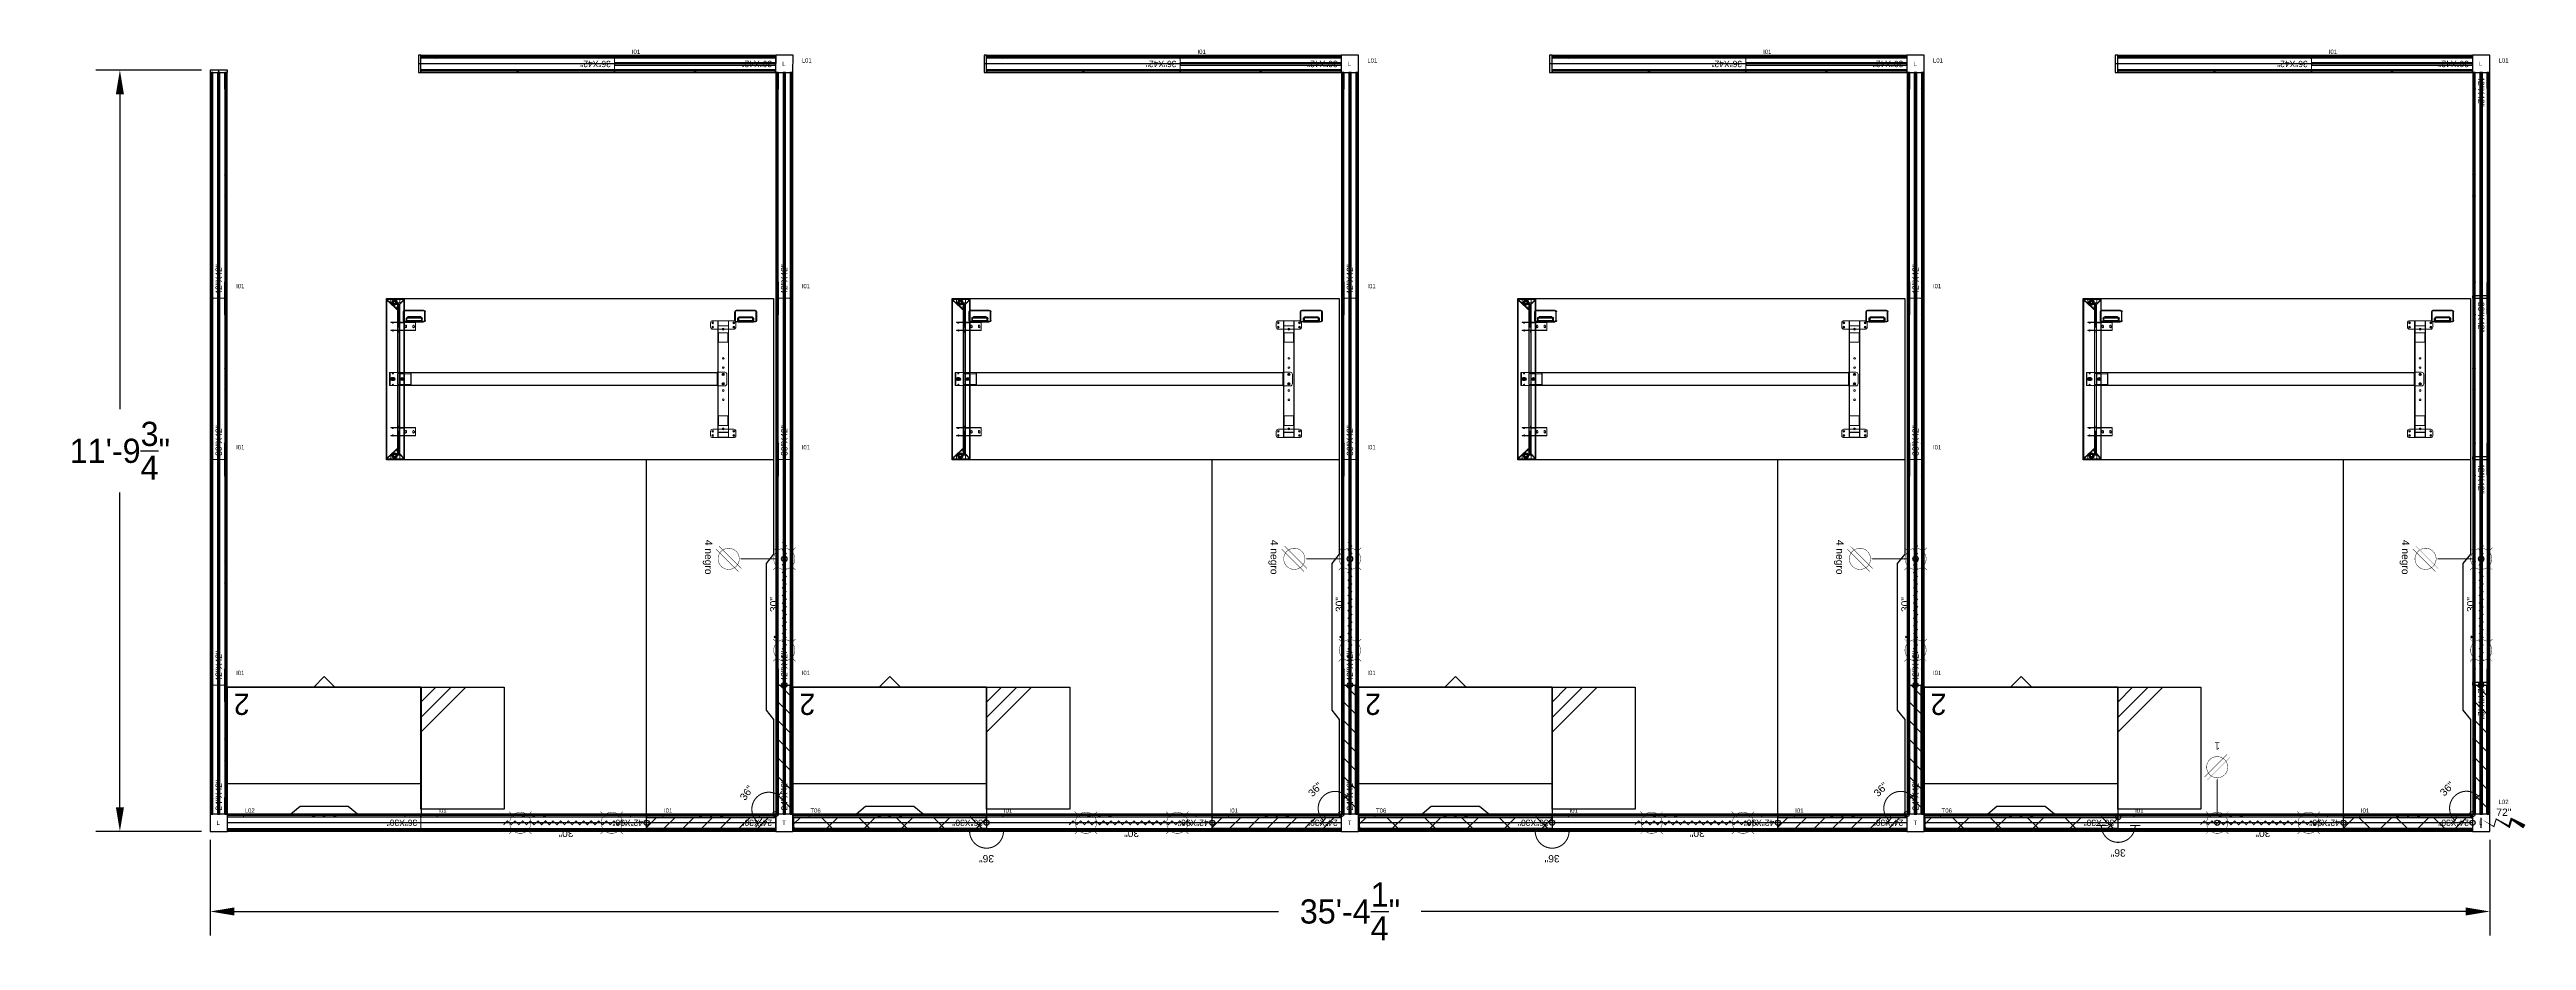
# Model space of a CAD drawing. Header units: inches. Extents: x 126 to 13186, y 9 to 361.
# Drawn here: x 7780.1 to 8241.1, y 21.4 to 187.2 of the extents above; entities that cross this region are included whole.
import ezdxf
from ezdxf.enums import TextEntityAlignment as Align

# ---------------------------------------------------------------- set-up
doc = ezdxf.new("R2010")
doc.units = ezdxf.units.IN
doc.header["$MEASUREMENT"] = 0
for name, color, linetype in [('DD2D', 7, 'Continuous'), ('DD2D_Geometry', 7, 'Continuous'), ('ELECTRI', 7, 'Continuous'), ('ENFASIS NEW', 7, 'Continuous'), ('Id Unión', 7, 'Continuous'), ('LATEFILE', 7, 'Continuous'), ('LATFILE', 7, 'Continuous'), ('LF', 7, 'Continuous'), ('PV-26D', 7, 'Continuous'), ('S7000', 7, 'Continuous'), ('TEXT HARNESS', 7, 'Continuous')]:
    doc.layers.add(name, color=color, linetype=linetype)
doc.styles.add('ARIAL', font='arial.ttf')
doc.styles.get("Standard").update_dxf_attribs({"font": 'stylu.ttf'})
doc.dimstyles.get("Standard").update_dxf_attribs({"dimscale": 25, "dimtxt": 0.18, "dimasz": 0.18, "dimexe": 0.18, "dimexo": 0.0625, "dimgap": 0.09, "dimtad": 0, "dimtih": 1, "dimtoh": 1, "dimzin": 0, "dimdsep": 46, "dimlunit": 4, "dimtxsty": 'Standard', "dimcen": 0.09, "dimadec": 0, "dimazin": 0, "dimtfac": 1, "dimtofl": 0, "dimtmove": 0, "dimatfit": 3, "dimfxl": 1, "dimtolj": 1, "dimtzin": 0, "dimarcsym": 0})

msp = doc.modelspace()

# ---------------------------------------------------------------- texts
at = {"layer": 'DD2D_Geometry'}
for s, p in [('L', (7916.442, 184.145)), ('L', (8021.718, 184.145)), ('L', (8126.993, 184.145)), ('L', (8232.269, 184.145)), ('L', (7811.166, 42.885)), ('T', (7916.442, 42.885)), ('T', (8021.718, 42.885)), ('T', (8126.993, 42.885)), ('L', (8232.269, 42.885))]:
    msp.add_text(s, height=0.807, dxfattribs=at).set_placement(p)
at = {"layer": 'Id Unión'}
for s, p in [('I01', (7888.468, 186.419)), ('L01', (7920.085, 184.806)), ('I01', (7993.744, 186.419)), ('L01', (8025.36, 184.806)), ('I01', (8099.02, 186.419)), ('L01', (8130.636, 184.806)), ('I01', (8204.295, 186.419)), ('L01', (8235.912, 184.806)), ('I01', (7814.809, 142.799)), ('I01', (7920.085, 142.799)), ('I01', (8025.36, 142.799)), ('I01', (8130.636, 142.799)), ('I01', (7814.809, 112.799)), ('I01', (7920.085, 112.799)), ('I01', (8025.36, 112.799)), ('I01', (8130.636, 112.799)), ('I01', (7814.809, 70.791)), ('I01', (7920.085, 70.791)), ('I01', (8025.36, 70.791)), ('I01', (8130.636, 70.791)), ('L02', (8235.912, 46.771)), ('L02', (7816.421, 45.159)), ('I01', (7852.445, 45.159)), ('I01', (7894.453, 45.159)), ('T06', (7921.697, 45.159)), ('I01', (7957.72, 45.159)), ('I01', (7999.728, 45.159)), ('T06', (8026.972, 45.159)), ('I01', (8062.996, 45.159)), ('I01', (8105.004, 45.159)), ('T06', (8132.248, 45.159)), ('I01', (8168.272, 45.159)), ('I01', (8210.28, 45.159))]:
    msp.add_text(s, height=0.8071, dxfattribs=at).set_placement(p)

# ---------------------------------------------------------------- blocks, each defined once
blk = doc.blocks.new('DD40102466AB')
at = {"color": 1}
for p, q in [((0.004, -0.004), (-0.004, 0.004)), ((0.004, 0.004), (-0.004, -0.004))]:
    blk.add_line(p, q, dxfattribs=at)
blk.add_lwpolyline([(-0.347, -0.042), (0.347, -0.042), (0.391, -0.007), (0.838, -0.007), (0.838, -0.607), (-0.838, -0.607), (-0.838, -0.007), (-0.391, -0.007)], close=True)
blk.add_point((0, 0))
blk.add_point((0, 0))
blk.add_point((0, 0), dxfattribs=at)
blk = doc.blocks.new('DD40102442AB')
at = {"color": 1}
for p, q in [((0.004, -0.004), (-0.004, 0.004)), ((0.004, 0.004), (-0.004, -0.004))]:
    blk.add_line(p, q, dxfattribs=at)
blk.add_point((0, 0))
blk.add_point((0, 0))
blk.add_point((0, 0), dxfattribs=at)
blk = doc.blocks.new('S7012')
for p, q in [((0.18, -0.577), (0.393, -0.364)), ((0.25, -0.577), (0.393, -0.434)), ((0.323, -0.577), (0.393, -0.507))]:
    blk.add_line(p, q)
blk.add_lwpolyline([(0, 0), (0.393, 0), (0.393, -0.577), (0, -0.577)], close=True)
blk = doc.blocks.new('LF4023627S')
for p, q in [((0, 0), (0.914, 0)), ((0, -0.457), (0.914, -0.457))]:
    blk.add_line(p, q)
at = {"layer": 'LATEFILE'}
for p, q in [((0, -0.457), (0, 0)), ((0.914, 0), (0.914, -0.457))]:
    blk.add_line(p, q, dxfattribs=at)
blk.add_lwpolyline([(0.407, -0.457), (0.457, -0.507), (0.507, -0.457)], close=True, dxfattribs=at)
at = {"layer": 'LATFILE', "insert": (0.81, -0.326), "char_height": 0.1, "width": 0.07696, "attachment_point": 1}
blk.add_mtext('2', dxfattribs=at)
blk = doc.blocks.new('DD40123072AB')
for p, q in [((-0.915, -0.769), (-0.915, -0.007)), ((-0.915, -0.007), (0.915, -0.007)), ((0.915, -0.007), (0.915, -0.769)), ((0.915, -0.769), (-0.915, -0.769))]:
    blk.add_line(p, q)
at = {"layer": 'PV-26D'}
for p, q in [((-0.835, -0.069), (-0.835, -0.111)), ((-0.834, -0.069), (-0.835, -0.069)), ((-0.834, -0.111), (-0.835, -0.111)), ((-0.834, -0.111), (-0.834, -0.069)), ((-0.739, -0.063), (-0.829, -0.063)), ((-0.829, -0.064), (-0.829, -0.063)), ((-0.829, -0.064), (-0.739, -0.064)), ((-0.821, -0.116), (-0.829, -0.116)), ((-0.829, -0.116), (-0.829, -0.117)), ((-0.829, -0.117), (-0.818, -0.117)), ((-0.821, -0.101), (-0.821, -0.116)), ((-0.821, -0.101), (-0.818, -0.101)), ((-0.818, -0.117), (-0.818, -0.101)), ((-0.818, -0.112), (-0.75, -0.112)), ((-0.75, -0.112), (-0.818, -0.112)), ((-0.75, -0.112), (-0.818, -0.112)), ((-0.75, -0.116), (-0.818, -0.116)), ((-0.75, -0.117), (-0.818, -0.117)), ((-0.818, -0.117), (-0.75, -0.117)), ((-0.753, -0.094), (-0.814, -0.094)), ((-0.814, -0.094), (-0.814, -0.098)), ((-0.814, -0.098), (-0.753, -0.098)), ((-0.753, -0.094), (-0.753, -0.098)), ((-0.75, -0.101), (-0.75, -0.117)), ((-0.746, -0.101), (-0.75, -0.101)), ((-0.75, -0.117), (-0.739, -0.117)), ((-0.746, -0.116), (-0.746, -0.101)), ((-0.739, -0.116), (-0.746, -0.116)), ((-0.739, -0.064), (-0.739, -0.063)), ((-0.739, -0.116), (-0.739, -0.117)), ((-0.734, -0.069), (-0.734, -0.111)), ((-0.734, -0.069), (-0.733, -0.069)), ((-0.734, -0.111), (-0.733, -0.111)), ((-0.733, -0.111), (-0.733, -0.069)), ((0.732, -0.111), (0.732, -0.069)), ((0.733, -0.069), (0.732, -0.069)), ((0.733, -0.111), (0.732, -0.111)), ((0.733, -0.069), (0.733, -0.111)), ((0.738, -0.063), (0.828, -0.063)), ((0.738, -0.064), (0.738, -0.063)), ((0.828, -0.064), (0.738, -0.064)), ((0.738, -0.116), (0.746, -0.116)), ((0.738, -0.116), (0.738, -0.117)), ((0.749, -0.117), (0.738, -0.117)), ((0.746, -0.116), (0.746, -0.101)), ((0.746, -0.101), (0.749, -0.101)), ((0.749, -0.101), (0.749, -0.117)), ((0.817, -0.112), (0.749, -0.112)), ((0.749, -0.112), (0.817, -0.112)), ((0.749, -0.112), (0.817, -0.112)), ((0.749, -0.116), (0.817, -0.116)), ((0.749, -0.117), (0.817, -0.117)), ((0.817, -0.117), (0.749, -0.117)), ((0.753, -0.094), (0.814, -0.094)), ((0.753, -0.094), (0.753, -0.098)), ((0.814, -0.098), (0.753, -0.098)), ((0.814, -0.094), (0.814, -0.098)), ((0.817, -0.117), (0.817, -0.101)), ((0.821, -0.101), (0.817, -0.101)), ((0.828, -0.117), (0.817, -0.117)), ((0.821, -0.101), (0.821, -0.116)), ((0.821, -0.116), (0.828, -0.116)), ((0.828, -0.064), (0.828, -0.063)), ((0.828, -0.116), (0.828, -0.117)), ((0.833, -0.111), (0.833, -0.069)), ((0.833, -0.069), (0.834, -0.069)), ((0.833, -0.111), (0.834, -0.111)), ((0.834, -0.069), (0.834, -0.111))]:
    blk.add_line(p, q, dxfattribs=at)
at = {"layer": 'PV-26D', "extrusion": (0, 0, -1)}
for centre, radius, start, end in [((0.828, -0.069), 0.006, 0, 90), ((0.828, -0.111), 0.006, 270, 0), ((0.814, -0.101), 0.00691, 0, 90), ((0.753, -0.101), 0.00691, 90, 180), ((0.738, -0.069), 0.006, 90, 180), ((0.738, -0.111), 0.006, 180, 270), ((-0.739, -0.069), 0.006, 0, 90), ((-0.739, -0.111), 0.006, 270, 0), ((-0.753, -0.101), 0.00691, 0, 90), ((-0.814, -0.101), 0.00691, 90, 180), ((-0.829, -0.069), 0.006, 90, 180), ((-0.829, -0.111), 0.006, 180, 270)]:
    blk.add_arc(centre, radius, start, end, dxfattribs=at)
at = {"layer": 'PV-26D'}
for centre, radius, start, end in [((-0.829, -0.069), 0.005, 90, 180), ((-0.829, -0.111), 0.005, 180, 270), ((-0.814, -0.101), 0.00318, 90, 180), ((-0.753, -0.101), 0.00318, 0, 90), ((-0.739, -0.069), 0.005, 0, 90), ((-0.739, -0.111), 0.005, 270, 0), ((0.738, -0.069), 0.005, 90, 180), ((0.738, -0.111), 0.005, 180, 270), ((0.753, -0.101), 0.00318, 90, 180), ((0.814, -0.101), 0.00318, 0, 90), ((0.828, -0.069), 0.005, 0, 90), ((0.828, -0.111), 0.005, 270, 0)]:
    blk.add_arc(centre, radius, start, end, dxfattribs=at)
for points in [[(-0.818, -0.117), (-0.82, -0.117), (-0.821, -0.116), (-0.821, -0.116)], [(-0.746, -0.116), (-0.746, -0.116), (-0.747, -0.117), (-0.75, -0.117)], [(0.746, -0.116), (0.746, -0.116), (0.747, -0.117), (0.749, -0.117)], [(0.817, -0.117), (0.82, -0.117), (0.821, -0.116), (0.821, -0.116)]]:
    blk.add_rational_spline(points, [1, 0.804737854124, 0.804737854124, 1], degree=3, dxfattribs=at)
blk = doc.blocks.new('DD350130S')
at = {"color": 0, "linetype": 'Continuous', "lineweight": 0}
for p, q in [((0, -0.377), (0, 0.377)), ((0.001, 0.375), (0.06, 0.32)), ((0.001, 0.375), (0.06, 0.32)), ((0.083, 0.379), (0.002, 0.379)), ((0.002, 0.379), (0.083, 0.379)), ((0.083, 0.377), (0.002, 0.377)), ((0.002, 0.377), (0.061, 0.321)), ((0.002, -0.377), (0.002, 0.377)), ((0.083, 0.377), (0.002, 0.377)), ((0.002, 0.377), (0.061, 0.321)), ((0.064, 0.377), (0.021, 0.377)), ((0.021, 0.377), (0.021, 0.359)), ((0.021, 0.359), (0.042, 0.34)), ((0.052, 0.35), (0.052, 0.36)), ((0.052, 0.36), (0.064, 0.36)), ((0.053, 0.355), (0.054, 0.356)), ((0.053, 0.355), (0.054, 0.356)), ((0.061, 0.352), (0.053, 0.355)), ((0.053, 0.029), (0.053, 0.355)), ((0.061, 0.352), (0.053, 0.355)), ((0.054, 0.357), (0.055, 0.358)), ((0.054, 0.357), (0.055, 0.358)), ((0.054, 0.357), (0.062, 0.353)), ((0.054, 0.029), (0.054, 0.357)), ((0.054, 0.357), (0.062, 0.353)), ((0.062, 0.353), (0.054, 0.356)), ((0.054, 0.029), (0.054, 0.356)), ((0.062, 0.353), (0.054, 0.356)), ((0.055, 0.358), (0.063, 0.355)), ((0.055, 0.029), (0.055, 0.358)), ((0.055, 0.358), (0.063, 0.355)), ((0.062, 0.322), (0.062, 0.351)), ((0.063, 0.355), (0.083, 0.377)), ((0.063, 0.355), (0.083, 0.377)), ((0.063, 0.322), (0.063, 0.351)), ((0.064, 0.36), (0.064, 0.377)), ((0.064, 0.354), (0.084, 0.376)), ((0.064, 0.354), (0.084, 0.375)), ((0.083, 0.377), (0.083, 0.269)), ((0.085, 0.377), (0.085, 0.269)), ((0.021, 0.267), (0.021, 0.269)), ((0.021, 0.269), (0.028, 0.269)), ((0.021, 0.267), (0.028, 0.267)), ((0.028, 0.269), (0.033, 0.269)), ((0.028, 0.267), (0.033, 0.267)), ((0.033, 0.269), (0.083, 0.269)), ((0.033, 0.267), (0.083, 0.267)), ((0.042, 0.34), (0.061, 0.34)), ((0.061, 0.35), (0.052, 0.35)), ((0.058, 0.246), (0.058, 0.346)), ((0.058, 0.346), (0.062, 0.346)), ((0.058, 0.324), (0.062, 0.324)), ((0.058, 0.246), (0.062, 0.246)), ((0.06, 0.335), (0.06, 0.341)), ((0.06, 0.341), (0.062, 0.341)), ((0.06, 0.335), (0.062, 0.335)), ((0.061, 0.34), (0.061, 0.35)), ((0.062, 0.029), (0.062, 0.351)), ((0.062, 0.34), (0.063, 0.34)), ((0.062, 0.34), (0.063, 0.34)), ((0.062, 0.336), (0.062, 0.34)), ((0.062, 0.336), (0.063, 0.336)), ((0.062, 0.334), (0.063, 0.334)), ((0.062, 0.312), (0.063, 0.312)), ((0.062, 0.306), (0.063, 0.306)), ((0.062, 0.272), (0.063, 0.272)), ((0.062, 0.266), (0.063, 0.266)), ((0.063, 0.029), (0.063, 0.351)), ((0.066, 0.269), (0.066, 0.266)), ((0.066, 0.266), (0.083, 0.266)), ((0.067, 0.266), (0.067, 0.269)), ((0.084, 0.269), (0.083, 0.269)), ((0.083, 0.269), (0.083, 0.269)), ((0.083, 0.269), (0.083, 0.266)), ((0.083, 0.267), (0.084, 0.267)), ((0.083, 0.266), (0.084, 0.266)), ((0.083, 0.266), (0.083, 0.266)), ((0.083, 0.266), (0.083, 0.232)), ((0.084, 0.269), (0.084, 0.266)), ((0.084, 0.269), (0.137, 0.269)), ((0.084, 0.267), (0.137, 0.267)), ((0.084, 0.232), (0.084, 0.266)), ((0.084, 0.266), (0.085, 0.266)), ((0.085, 0.266), (0.085, 0.232)), ((0.089, 0.252), (0.089, 0.246)), ((0.095, 0.246), (0.095, 0.252)), ((0.107, 0.267), (0.107, 0.269)), ((0.125, 0.252), (0.125, 0.246)), ((0.132, 0.246), (0.132, 0.252)), ((0.137, 0.266), (0.137, 0.269)), ((0.137, 0.232), (0.137, 0.266)), ((0.021, 0.229), (0.021, 0.231)), ((0.028, 0.231), (0.021, 0.231)), ((0.028, 0.229), (0.021, 0.229)), ((0.033, 0.231), (0.028, 0.231)), ((0.033, 0.229), (0.028, 0.229)), ((0.083, 0.231), (0.033, 0.231)), ((0.083, 0.229), (0.033, 0.229)), ((0.06, 0.227), (0.062, 0.227)), ((0.06, 0.227), (0.06, 0.221)), ((0.06, 0.221), (0.062, 0.221)), ((0.062, 0.226), (0.062, 0.222)), ((0.062, 0.226), (0.063, 0.226)), ((0.062, 0.222), (0.063, 0.222)), ((0.083, 0.232), (0.066, 0.232)), ((0.066, 0.232), (0.066, 0.229)), ((0.067, 0.229), (0.067, 0.232)), ((0.084, 0.232), (0.083, 0.232)), ((0.083, 0.232), (0.083, 0.232)), ((0.083, 0.232), (0.083, 0.229)), ((0.084, 0.231), (0.083, 0.231)), ((0.083, 0.229), (0.084, 0.229)), ((0.083, 0.229), (0.083, 0.229)), ((0.083, 0.229), (0.083, 0.029)), ((0.084, 0.232), (0.084, 0.229)), ((0.085, 0.232), (0.084, 0.232)), ((0.084, 0.231), (0.137, 0.231)), ((0.084, 0.229), (0.137, 0.229)), ((0.085, 0.229), (0.085, 0.029)), ((0.107, 0.231), (0.107, 0.229)), ((0.137, 0.229), (0.137, 0.232)), ((0.053, 0.029), (0.054, 0.029)), ((0.053, -0.026), (0.053, 0.026)), ((0.053, 0.026), (0.054, 0.026)), ((0.055, 0.029), (0.054, 0.029)), ((0.054, 0.029), (0.054, 0.029)), ((0.054, -0.026), (0.054, 0.026)), ((0.055, 0.026), (0.054, 0.026)), ((0.054, 0.026), (0.054, 0.026)), ((0.054, -0.026), (0.054, 0.026)), ((0.063, 0.029), (0.055, 0.029)), ((0.055, 0.026), (0.063, 0.026)), ((0.055, -0.026), (0.055, 0.026)), ((0.062, 0.029), (0.062, 0.026)), ((0.062, -0.026), (0.062, 0.026)), ((0.063, 0.029), (0.063, 0.029)), ((0.083, 0.029), (0.063, 0.029)), ((0.063, 0.026), (0.063, 0.029)), ((0.063, 0.026), (0.063, 0.026)), ((0.063, 0.026), (0.083, 0.026)), ((0.063, -0.026), (0.063, 0.026)), ((0.072, 0.004), (0.071, 0.004)), ((0.076, 0.004), (0.072, 0.004)), ((0.076, 0.004), (0.077, 0.004)), ((0.085, 0.029), (0.083, 0.029)), ((0.083, 0.029), (0.083, 0.029)), ((0.083, 0.029), (0.083, 0.026)), ((0.083, 0.026), (0.085, 0.026)), ((0.083, 0.026), (0.083, 0.026)), ((0.083, 0.026), (0.083, -0.026)), ((0.085, 0.026), (0.085, -0.026)), ((0.053, -0.026), (0.054, -0.026)), ((0.053, -0.355), (0.053, -0.029)), ((0.053, -0.029), (0.054, -0.029)), ((0.055, -0.026), (0.054, -0.026)), ((0.054, -0.026), (0.054, -0.026)), ((0.054, -0.357), (0.054, -0.029)), ((0.055, -0.029), (0.054, -0.029)), ((0.054, -0.029), (0.054, -0.029)), ((0.054, -0.356), (0.054, -0.029)), ((0.063, -0.026), (0.055, -0.026)), ((0.055, -0.029), (0.063, -0.029)), ((0.055, -0.358), (0.055, -0.029)), ((0.062, -0.026), (0.062, -0.029)), ((0.062, -0.351), (0.062, -0.029)), ((0.063, -0.026), (0.063, -0.026)), ((0.083, -0.026), (0.063, -0.026)), ((0.063, -0.029), (0.063, -0.026)), ((0.063, -0.029), (0.063, -0.029)), ((0.063, -0.029), (0.083, -0.029)), ((0.063, -0.351), (0.063, -0.029)), ((0.071, -0.004), (0.072, -0.004)), ((0.072, -0.004), (0.076, -0.004)), ((0.076, -0.004), (0.077, -0.004)), ((0.085, -0.026), (0.083, -0.026)), ((0.083, -0.026), (0.083, -0.026)), ((0.083, -0.026), (0.083, -0.029)), ((0.083, -0.029), (0.085, -0.029)), ((0.083, -0.029), (0.083, -0.029)), ((0.083, -0.029), (0.083, -0.229)), ((0.085, -0.029), (0.085, -0.229)), ((0.021, -0.231), (0.021, -0.229)), ((0.021, -0.229), (0.028, -0.229)), ((0.021, -0.231), (0.028, -0.231)), ((0.028, -0.229), (0.033, -0.229)), ((0.028, -0.231), (0.033, -0.231)), ((0.033, -0.229), (0.083, -0.229)), ((0.033, -0.231), (0.083, -0.231)), ((0.06, -0.227), (0.06, -0.221)), ((0.06, -0.221), (0.062, -0.221)), ((0.06, -0.227), (0.062, -0.227)), ((0.062, -0.222), (0.063, -0.222)), ((0.062, -0.226), (0.062, -0.222)), ((0.062, -0.226), (0.063, -0.226)), ((0.066, -0.229), (0.066, -0.232)), ((0.066, -0.232), (0.083, -0.232)), ((0.067, -0.232), (0.067, -0.229)), ((0.084, -0.229), (0.083, -0.229)), ((0.083, -0.229), (0.083, -0.229)), ((0.083, -0.229), (0.083, -0.232)), ((0.083, -0.231), (0.084, -0.231)), ((0.083, -0.232), (0.084, -0.232)), ((0.083, -0.232), (0.083, -0.232)), ((0.083, -0.232), (0.083, -0.266)), ((0.084, -0.229), (0.084, -0.232)), ((0.084, -0.229), (0.137, -0.229)), ((0.084, -0.231), (0.137, -0.231)), ((0.084, -0.266), (0.084, -0.232)), ((0.084, -0.232), (0.085, -0.232)), ((0.085, -0.232), (0.085, -0.266)), ((0.107, -0.231), (0.107, -0.229)), ((0.137, -0.232), (0.137, -0.229)), ((0.137, -0.266), (0.137, -0.232)), ((0.06, -0.32), (0.001, -0.375)), ((0.001, -0.375), (0.06, -0.32)), ((0.061, -0.321), (0.002, -0.377)), ((0.002, -0.377), (0.061, -0.321)), ((0.021, -0.269), (0.021, -0.267)), ((0.028, -0.267), (0.021, -0.267)), ((0.028, -0.269), (0.021, -0.269)), ((0.021, -0.359), (0.042, -0.34)), ((0.033, -0.267), (0.028, -0.267)), ((0.033, -0.269), (0.028, -0.269)), ((0.083, -0.267), (0.033, -0.267)), ((0.083, -0.269), (0.033, -0.269)), ((0.042, -0.34), (0.061, -0.34)), ((0.061, -0.35), (0.052, -0.35)), ((0.052, -0.35), (0.052, -0.36)), ((0.058, -0.247), (0.058, -0.347)), ((0.062, -0.247), (0.058, -0.247)), ((0.062, -0.325), (0.058, -0.325)), ((0.062, -0.347), (0.058, -0.347)), ((0.06, -0.335), (0.062, -0.335)), ((0.06, -0.341), (0.06, -0.335)), ((0.06, -0.341), (0.062, -0.341)), ((0.061, -0.34), (0.061, -0.35)), ((0.062, -0.266), (0.063, -0.266)), ((0.062, -0.272), (0.063, -0.272)), ((0.062, -0.306), (0.063, -0.306)), ((0.062, -0.312), (0.063, -0.312)), ((0.062, -0.322), (0.062, -0.351)), ((0.062, -0.334), (0.063, -0.334)), ((0.062, -0.34), (0.062, -0.336)), ((0.062, -0.336), (0.063, -0.336)), ((0.062, -0.34), (0.063, -0.34)), ((0.062, -0.34), (0.063, -0.34)), ((0.063, -0.322), (0.063, -0.351)), ((0.083, -0.266), (0.066, -0.266)), ((0.066, -0.266), (0.066, -0.269)), ((0.067, -0.269), (0.067, -0.266)), ((0.084, -0.266), (0.083, -0.266)), ((0.083, -0.266), (0.083, -0.266)), ((0.083, -0.266), (0.083, -0.269)), ((0.084, -0.267), (0.083, -0.267)), ((0.083, -0.269), (0.084, -0.269)), ((0.083, -0.269), (0.083, -0.269)), ((0.083, -0.269), (0.083, -0.377)), ((0.084, -0.266), (0.084, -0.269)), ((0.085, -0.266), (0.084, -0.266)), ((0.084, -0.267), (0.137, -0.267)), ((0.084, -0.269), (0.137, -0.269)), ((0.085, -0.269), (0.085, -0.377)), ((0.089, -0.246), (0.089, -0.252)), ((0.095, -0.252), (0.095, -0.246)), ((0.107, -0.267), (0.107, -0.269)), ((0.125, -0.246), (0.125, -0.252)), ((0.132, -0.252), (0.132, -0.246)), ((0.137, -0.269), (0.137, -0.266)), ((0.002, -0.377), (0.083, -0.377)), ((0.083, -0.377), (0.002, -0.377)), ((0.083, -0.379), (0.002, -0.379)), ((0.083, -0.379), (0.002, -0.379)), ((0.021, -0.377), (0.021, -0.359)), ((0.064, -0.377), (0.021, -0.377)), ((0.052, -0.36), (0.064, -0.36)), ((0.053, -0.355), (0.061, -0.352)), ((0.061, -0.352), (0.053, -0.355)), ((0.054, -0.356), (0.053, -0.355)), ((0.053, -0.355), (0.054, -0.356)), ((0.062, -0.353), (0.054, -0.357)), ((0.054, -0.356), (0.062, -0.353)), ((0.062, -0.353), (0.054, -0.356)), ((0.054, -0.357), (0.062, -0.353)), ((0.055, -0.358), (0.054, -0.357)), ((0.054, -0.357), (0.055, -0.358)), ((0.063, -0.355), (0.055, -0.358)), ((0.055, -0.358), (0.063, -0.355)), ((0.083, -0.377), (0.063, -0.355)), ((0.063, -0.355), (0.083, -0.377)), ((0.084, -0.375), (0.064, -0.354)), ((0.064, -0.354), (0.084, -0.376)), ((0.064, -0.36), (0.064, -0.377))]:
    blk.add_line(p, q, dxfattribs=at)
at = {"color": 1}
for p, q in [((0.069, -0.005), (0.079, 0.005)), ((0.079, -0.005), (0.069, 0.005))]:
    blk.add_line(p, q, dxfattribs=at)
at = {"color": 0, "linetype": 'Continuous', "lineweight": 0}
for centre, radius, start, end in [((0.039, 0.362), 0.013, 70.8025, 250.8025), ((0.039, 0.362), 0.0098, 70.8025, 250.8025), ((0.039, 0.362), 0.00675, 0, 180), ((0.039, 0.362), 0.0065, 70.8025, 250.8025), ((0.039, 0.362), 0.00675, 180, 0), ((0.039, 0.362), 0.013, 250.8025, 70.8025), ((0.039, 0.362), 0.00476, 70.8025, 250.8025), ((0.039, 0.362), 0.0098, 250.8025, 70.8025), ((0.039, 0.362), 0.0065, 250.8025, 70.8025), ((0.039, 0.362), 0.00476, 250.8025, 70.8025), ((0.03, 0.267), 0.00277, 0, 180), ((0.03, 0.267), 0.00277, 180, 0), ((0.092, 0.252), 0.00317, 0, 180), ((0.092, 0.246), 0.00317, 180, 0), ((0.128, 0.252), 0.00318, 0, 180), ((0.128, 0.246), 0.00318, 180, 0), ((0.03, 0.23), 0.00277, 0, 180), ((0.03, 0.23), 0.00277, 180, 0), ((0.03, 0), 0.005, 146.8424, 326.8424), ((0.03, 0), 0.0055, 146.8424, 326.8424), ((0.03, 0), 0.005, 326.8424, 146.8424), ((0.03, 0), 0.0055, 326.8424, 146.8424), ((0.03, 0), 0.0045, 0, 180), ((0.03, 0), 0.004, 146.8424, 326.8424), ((0.03, 0), 0.0045, 146.8424, 326.8424), ((0.03, 0), 0.0037, 326.8424, 146.8424), ((0.03, 0), 0.0045, 326.8424, 146.8424), ((0.03, 0), 0.004, 326.8424, 146.8424), ((0.03, 0), 0.0037, 146.8424, 326.8424), ((0.03, 0), 0.00317, 146.8424, 326.8424), ((0.03, 0.027), 0.00278, 0, 180), ((0.03, 0.027), 0.00278, 180, 0), ((0.03, 0), 0.00317, 326.8424, 146.8424), ((0.074, 0), 0.0045, 0, 180), ((0.03, 0), 0.0045, 180, 0), ((0.03, -0.027), 0.00278, 0, 180), ((0.03, -0.027), 0.00278, 180, 0), ((0.074, 0), 0.0045, 180, 0), ((0.03, -0.231), 0.00278, 0, 180), ((0.03, -0.231), 0.00278, 180, 0), ((0.039, -0.362), 0.013, 0, 180), ((0.03, -0.267), 0.00277, 0, 180), ((0.03, -0.267), 0.00277, 180, 0), ((0.092, -0.246), 0.00317, 0, 180), ((0.092, -0.252), 0.00317, 180, 0), ((0.128, -0.246), 0.00318, 0, 180), ((0.128, -0.252), 0.00318, 180, 0), ((0.039, -0.362), 0.013, 180, 0), ((0.039, -0.362), 0.0098, 0, 180), ((0.039, -0.362), 0.0098, 180, 0), ((0.039, -0.362), 0.00675, 0, 180), ((0.039, -0.362), 0.0065, 0, 180), ((0.039, -0.362), 0.00675, 180, 0), ((0.039, -0.362), 0.0065, 180, 0), ((0.039, -0.362), 0.00476, 0, 180), ((0.039, -0.362), 0.00476, 180, 0)]:
    blk.add_arc(centre, radius, start, end, dxfattribs=at)
for centre, start_param, end_param in [((0.071, 0), 3.141593, 6.283185), ((0.072, 0), 3.141593, 6.283185), ((0.076, 0), 3.119622, 3.141593), ((0.076, 0), 1.570796, 3.119622), ((0.077, 0), 1.570796, 3.141593), ((0.076, 0), 0.021971, 1.570796), ((0.076, 0), 0, 0.021971), ((0.077, 0), 0, 1.570796)]:
    blk.add_ellipse(centre, major_axis=(0, -0.00396), ratio=0.681998, start_param=start_param, end_param=end_param, dxfattribs=at)
for points, weights in [([(0.002, 0.379), (0.001, 0.379), (0, 0.378), (0, 0.377)], [1, 0.804737854124, 0.804737854124, 1]), ([(0.002, 0.379), (0.001, 0.379), (0, 0.378), (0, 0.377)], [1, 0.804737854124, 0.804737854124, 1]), ([(0, 0.377), (0, 0.377), (0, 0.377), (0, 0.377)], [1, 0.988288867323, 0.979058155761, 0.972307865317]), ([(0, 0.377), (0, 0.376), (0, 0.376), (0.001, 0.375)], [1, 0.944706716257, 0.944706716257, 1]), ([(0, 0.377), (0, 0.376), (0, 0.376), (0.001, 0.375)], [0.972307865317, 0.947187137373, 0.956417848934, 1]), ([(0.001, 0.377), (0.001, 0.377), (0.002, 0.377), (0.002, 0.377)], [1, 0.944706716257, 0.944706716257, 1]), ([(0.002, 0.377), (0.002, 0.377), (0.001, 0.377), (0.001, 0.377)], [1, 0.804737854124, 0.804737854124, 1]), ([(0.002, 0.377), (0.002, 0.377), (0.002, 0.377), (0.002, 0.377)], [1, 0.944706716257, 0.944706716257, 1]), ([(0.002, 0.377), (0.002, 0.377), (0.002, 0.377), (0.002, 0.377)], [1, 0.804737854124, 0.804737854124, 1]), ([(0.062, 0.351), (0.062, 0.352), (0.062, 0.352), (0.061, 0.352)], [1, 0.884611873459, 0.884611873459, 1]), ([(0.062, 0.351), (0.062, 0.352), (0.062, 0.352), (0.061, 0.352)], [1, 0.884393166085, 0.884393166085, 1]), ([(0.062, 0.353), (0.063, 0.353), (0.064, 0.353), (0.064, 0.354)], [1, 0.884174271313, 0.884174271313, 1]), ([(0.062, 0.353), (0.063, 0.353), (0.064, 0.353), (0.064, 0.354)], [1, 0.884393166085, 0.884393166085, 1]), ([(0.063, 0.351), (0.063, 0.352), (0.063, 0.353), (0.062, 0.353)], [1, 0.884611873459, 0.884611873459, 1]), ([(0.063, 0.351), (0.063, 0.352), (0.063, 0.353), (0.062, 0.353)], [1, 0.884393166085, 0.884393166085, 1]), ([(0.063, 0.355), (0.063, 0.355), (0.063, 0.355), (0.063, 0.355)], [1, 0.884174271313, 0.884174271313, 1]), ([(0.063, 0.355), (0.063, 0.355), (0.063, 0.355), (0.063, 0.355)], [1, 0.884393166085, 0.884393166085, 1]), ([(0.083, 0.379), (0.083, 0.379), (0.083, 0.379), (0.083, 0.379)], [0.99417228897, 0.996095139241, 0.998037709584, 1]), ([(0.085, 0.378), (0.084, 0.379), (0.084, 0.379), (0.083, 0.379)], [0.708386720175, 0.737079172893, 0.834283599501, 1]), ([(0.083, 0.377), (0.083, 0.377), (0.083, 0.377), (0.083, 0.377)], [1, 0.953611711988, 0.953611711988, 1]), ([(0.083, 0.377), (0.083, 0.377), (0.083, 0.377), (0.083, 0.377)], [1, 0.804737854124, 0.804737854124, 1]), ([(0.083, 0.377), (0.084, 0.377), (0.083, 0.377), (0.083, 0.377)], [1, 0.59916604595, 0.59916604595, 1]), ([(0.084, 0.376), (0.085, 0.376), (0.085, 0.377), (0.085, 0.378)], [1, 0.764882446449, 0.667678019841, 0.708386720175]), ([(0.084, 0.375), (0.085, 0.376), (0.085, 0.376), (0.085, 0.377)], [1, 0.953611711988, 0.953611711988, 1]), ([(0.085, 0.377), (0.085, 0.377), (0.085, 0.378), (0.085, 0.378)], [1, 0.918269742137, 0.870749059409, 0.857437951816]), ([(0.06, 0.32), (0.061, 0.319), (0.063, 0.32), (0.063, 0.322)], [1, 0.59916604595, 0.59916604595, 1]), ([(0.06, 0.32), (0.061, 0.319), (0.063, 0.32), (0.063, 0.322)], [1, 0.59916604595, 0.59916604595, 1]), ([(0.061, 0.321), (0.061, 0.321), (0.062, 0.321), (0.062, 0.322)], [1, 0.59916604595, 0.59916604595, 1]), ([(0.061, 0.321), (0.061, 0.321), (0.062, 0.321), (0.062, 0.322)], [1, 0.59916604595, 0.59916604595, 1]), ([(0.063, -0.322), (0.063, -0.32), (0.061, -0.319), (0.06, -0.32)], [1, 0.59916604595, 0.59916604595, 1]), ([(0.06, -0.32), (0.061, -0.319), (0.063, -0.32), (0.063, -0.322)], [1, 0.59916604595, 0.59916604595, 1]), ([(0.062, -0.322), (0.062, -0.321), (0.061, -0.321), (0.061, -0.321)], [1, 0.59916604595, 0.59916604595, 1]), ([(0.061, -0.321), (0.061, -0.321), (0.062, -0.321), (0.062, -0.322)], [1, 0.59916604595, 0.59916604595, 1]), ([(0.061, -0.352), (0.062, -0.352), (0.062, -0.352), (0.062, -0.351)], [1, 0.884611873459, 0.884611873459, 1]), ([(0.062, -0.353), (0.063, -0.353), (0.063, -0.352), (0.063, -0.351)], [1, 0.884611873459, 0.884611873459, 1]), ([(0.001, -0.375), (0, -0.376), (0, -0.376), (0, -0.377)], [1, 0.944706716257, 0.944706716257, 1]), ([(0, -0.377), (0, -0.376), (0, -0.376), (0.001, -0.375)], [0.972307865317, 0.947187137373, 0.956417848934, 1]), ([(0, -0.377), (0, -0.378), (0.001, -0.379), (0.002, -0.379)], [1, 0.804737854124, 0.804737854124, 1]), ([(0.002, -0.379), (0.001, -0.379), (0, -0.378), (0, -0.377)], [1, 0.804737854124, 0.804737854124, 1]), ([(0, -0.377), (0, -0.377), (0, -0.377), (0, -0.377)], [1, 0.988288867323, 0.979058155762, 0.972307865317]), ([(0.001, -0.377), (0.001, -0.377), (0.002, -0.377), (0.002, -0.377)], [1, 0.944706716257, 0.944706716257, 1]), ([(0.002, -0.377), (0.002, -0.377), (0.001, -0.377), (0.001, -0.377)], [1, 0.804737854124, 0.804737854124, 1]), ([(0.002, -0.377), (0.002, -0.377), (0.002, -0.377), (0.002, -0.377)], [1, 0.944706716257, 0.944706716257, 1]), ([(0.002, -0.377), (0.002, -0.377), (0.002, -0.377), (0.002, -0.377)], [1, 0.804737854124, 0.804737854124, 1]), ([(0.062, -0.351), (0.062, -0.352), (0.062, -0.352), (0.061, -0.352)], [1, 0.884393166085, 0.884393166085, 1]), ([(0.063, -0.351), (0.063, -0.352), (0.063, -0.353), (0.062, -0.353)], [1, 0.884393166085, 0.884393166085, 1]), ([(0.064, -0.354), (0.064, -0.353), (0.063, -0.353), (0.062, -0.353)], [1, 0.884174271313, 0.884174271313, 1]), ([(0.062, -0.353), (0.063, -0.353), (0.064, -0.353), (0.064, -0.354)], [1, 0.884393166085, 0.884393166085, 1]), ([(0.063, -0.355), (0.063, -0.355), (0.063, -0.355), (0.063, -0.355)], [1, 0.884174271313, 0.884174271313, 1]), ([(0.063, -0.355), (0.063, -0.355), (0.063, -0.355), (0.063, -0.355)], [1, 0.884393166085, 0.884393166085, 1]), ([(0.083, -0.379), (0.084, -0.379), (0.085, -0.378), (0.085, -0.377)], [1, 0.804737854124, 0.804737854124, 1]), ([(0.083, -0.377), (0.083, -0.377), (0.083, -0.377), (0.083, -0.377)], [1, 0.953611711988, 0.953611711988, 1]), ([(0.083, -0.377), (0.083, -0.377), (0.083, -0.377), (0.083, -0.377)], [1, 0.804737854124, 0.804737854124, 1]), ([(0.083, -0.377), (0.084, -0.377), (0.083, -0.377), (0.083, -0.377)], [1, 0.59916604595, 0.59916604595, 1]), ([(0.085, -0.378), (0.084, -0.379), (0.084, -0.379), (0.083, -0.379)], [0.708386720227, 0.737079173009, 0.8342835996, 1]), ([(0.085, -0.377), (0.085, -0.376), (0.085, -0.376), (0.084, -0.375)], [1, 0.953611711988, 0.953611711988, 1]), ([(0.084, -0.376), (0.085, -0.376), (0.085, -0.377), (0.085, -0.378)], [1, 0.76488244635, 0.667678019759, 0.708386720227])]:
    blk.add_rational_spline(points, weights, degree=3, dxfattribs=at)
blk.add_point((0.074, 0))
blk = doc.blocks.new('DD305172S')
at = {"color": 0, "linetype": 'Continuous', "lineweight": 0}
for p, q in [((-0.06, 0.031), (-0.057, 0.031)), ((-0.06, -0.031), (-0.06, 0.031)), ((-0.057, 0.031), (0.038, 0.031)), ((-0.057, 0.031), (-0.057, -0.031)), ((-0.048, 0.007), (-0.04, 0.007)), ((-0.048, 0.004), (-0.048, 0.007)), ((-0.04, 0.004), (-0.048, 0.004)), ((-0.04, 0.007), (-0.04, 0.004)), ((0.038, 0.025), (-0.01, 0.025)), ((-0.01, -0.025), (-0.01, 0.025)), ((0.038, 0.031), (0.042, 0.031)), ((0.039, 0.025), (0.038, 0.025)), ((0.042, 0.025), (0.039, 0.025)), ((0.042, 0.011), (0.042, 0.031)), ((0.042, 0.01), (0.042, 0.011)), ((0.042, -0.01), (0.042, 0.01)), ((1.49, 0.031), (1.49, 0.032)), ((1.494, 0.032), (1.49, 0.032)), ((1.49, 0.011), (1.49, 0.031)), ((1.49, 0.01), (1.49, 0.011)), ((1.49, -0.01), (1.49, 0.01)), ((1.493, -0.032), (1.493, 0.032)), ((1.525, 0.032), (1.494, 0.032)), ((1.52, 0.026), (1.516, 0.026)), ((1.516, 0.018), (1.52, 0.018)), ((1.535, -0.022), (1.535, 0.022)), ((-0.057, -0.031), (-0.06, -0.031)), ((-0.057, -0.031), (0.038, -0.031)), ((-0.048, -0.004), (-0.048, -0.007)), ((-0.048, -0.004), (-0.04, -0.004)), ((-0.04, -0.007), (-0.048, -0.007)), ((-0.04, -0.007), (-0.04, -0.004)), ((-0.01, -0.025), (0.038, -0.025)), ((0.038, -0.025), (0.039, -0.025)), ((0.038, -0.031), (0.042, -0.031)), ((0.039, -0.025), (0.042, -0.025)), ((0.042, -0.011), (0.042, -0.01)), ((0.042, -0.031), (0.042, -0.011)), ((1.49, -0.011), (1.49, -0.01)), ((1.49, -0.031), (1.49, -0.011)), ((1.49, -0.032), (1.49, -0.031)), ((1.494, -0.032), (1.49, -0.032)), ((1.525, -0.032), (1.494, -0.032)), ((1.52, -0.018), (1.516, -0.018)), ((1.516, -0.026), (1.52, -0.026))]:
    blk.add_line(p, q, dxfattribs=at)
at = {"color": 1}
for p, q in [((-0.005, -0.005), (0.005, 0.005)), ((0.005, -0.005), (-0.005, 0.005)), ((1.513, 0.017), (1.523, 0.027)), ((1.523, 0.017), (1.513, 0.027)), ((1.513, -0.027), (1.523, -0.017)), ((1.523, -0.027), (1.513, -0.017))]:
    blk.add_line(p, q, dxfattribs=at)
blk.add_lwpolyline([(1.49, -0.031), (0.042, -0.031), (0.042, 0.031), (1.49, 0.031)], close=True)
at = {"color": 0, "linetype": 'Continuous', "lineweight": 0}
for centre, radius, start, end in [((-0.048, 0), 0.00697, 90, 270), ((-0.048, 0), 0.00397, 90, 270), ((-0.04, 0), 0.00697, 270, 90), ((-0.04, 0), 0.00397, 270, 90), ((0, 0), 0.00697, 90, 270), ((0, 0), 0.00397, 90, 270), ((0, 0), 0.00255, 90, 270), ((0, 0), 0.00697, 270, 90), ((0, 0), 0.00397, 270, 90), ((0, 0), 0.00255, 270, 90), ((1.516, 0.022), 0.00397, 90, 270), ((1.518, 0.022), 0.00255, 90, 270), ((1.518, 0.022), 0.00255, 270, 90), ((1.52, 0.022), 0.00397, 270, 90), ((1.525, 0.022), 0.01, 0, 90), ((1.516, -0.022), 0.00397, 90, 270), ((1.518, -0.022), 0.00255, 90, 270), ((1.518, -0.022), 0.00255, 270, 90), ((1.52, -0.022), 0.00397, 270, 90), ((1.525, -0.022), 0.01, 270, 0)]:
    blk.add_arc(centre, radius, start, end, dxfattribs=at)
for p in [(0, 0), (1.518, 0.022), (1.518, -0.022)]:
    blk.add_point(p)
blk = doc.blocks.new('A$C346468CF')
at = {"color": 0, "linetype": 'Continuous', "lineweight": 0}
for p, q in [((-0.351, 0.173), (-0.351, 0.073)), ((-0.35, 0.146), (-0.35, 0.099)), ((-0.328, 0.148), (-0.349, 0.148)), ((-0.328, 0.147), (-0.349, 0.147)), ((-0.321, 0.183), (-0.341, 0.183)), ((-0.327, 0.099), (-0.327, 0.146)), ((-0.326, 0.148), (-0.311, 0.148)), ((-0.326, 0.146), (-0.326, 0.148)), ((-0.326, 0.147), (0.176, 0.147)), ((-0.326, 0.099), (-0.326, 0.146)), ((-0.326, 0.099), (-0.326, 0.146)), ((-0.311, 0.073), (-0.311, 0.173)), ((-0.311, 0.148), (0.162, 0.148)), ((-0.294, 0.145), (-0.294, 0.1)), ((-0.249, 0.145), (-0.294, 0.145)), ((-0.249, 0.1), (-0.249, 0.145)), ((0.099, 0.145), (0.099, 0.1)), ((0.144, 0.145), (0.099, 0.145)), ((0.144, 0.1), (0.144, 0.145)), ((0.162, 0.173), (0.162, 0.073)), ((0.162, 0.148), (0.176, 0.148)), ((0.192, 0.183), (0.172, 0.183)), ((0.176, 0.146), (0.176, 0.148)), ((0.176, 0.146), (0.176, 0.099)), ((0.176, 0.099), (0.176, 0.146)), ((0.2, 0.148), (0.178, 0.148)), ((0.2, 0.147), (0.178, 0.147)), ((0.178, 0.146), (0.178, 0.099)), ((0.2, 0.099), (0.2, 0.146)), ((0.202, 0.073), (0.202, 0.173)), ((-0.349, 0.099), (-0.328, 0.099)), ((-0.349, 0.097), (-0.328, 0.097)), ((-0.341, 0.063), (-0.321, 0.063)), ((-0.326, 0.099), (0.176, 0.099)), ((-0.326, 0.097), (-0.326, 0.099)), ((-0.326, 0.097), (-0.311, 0.097)), ((-0.311, 0.097), (0.162, 0.097)), ((-0.294, 0.1), (-0.249, 0.1)), ((0.099, 0.1), (0.144, 0.1)), ((0.162, 0.097), (0.176, 0.097)), ((0.172, 0.063), (0.192, 0.063)), ((0.176, 0.097), (0.176, 0.099)), ((0.178, 0.099), (0.2, 0.099)), ((0.178, 0.097), (0.2, 0.097))]:
    blk.add_line(p, q, dxfattribs=at)
for centre, radius, start, end in [((-0.341, 0.173), 0.01, 90, 180), ((-0.349, 0.146), 0.0019, 90, 180), ((-0.349, 0.146), 0.00038, 90, 180), ((-0.341, 0.173), 0.00422, 0, 180), ((-0.341, 0.173), 0.00422, 180, 0), ((-0.341, 0.173), 0.00246, 0, 180), ((-0.341, 0.173), 0.00246, 180, 0), ((-0.328, 0.146), 0.0019, 0, 90), ((-0.328, 0.146), 0.00038, 0, 90), ((-0.321, 0.173), 0.00422, 0, 180), ((-0.321, 0.173), 0.00422, 180, 0), ((-0.321, 0.173), 0.00246, 0, 180), ((-0.321, 0.173), 0.00246, 180, 0), ((-0.321, 0.173), 0.01, 0, 90), ((-0.311, 0.123), 0.0045, 90, 270), ((-0.311, 0.123), 0.0045, 270, 90), ((-0.173, 0.123), 0.00397, 90, 270), ((-0.173, 0.123), 0.00397, 270, 90), ((-0.129, 0.123), 0.00397, 90, 270), ((-0.129, 0.123), 0.00397, 270, 90), ((-0.097, 0.123), 0.00397, 90, 270), ((-0.097, 0.123), 0.00397, 270, 90), ((-0.053, 0.123), 0.00397, 90, 270), ((-0.053, 0.123), 0.00397, 270, 90), ((-0.021, 0.123), 0.00397, 90, 270), ((-0.021, 0.123), 0.00397, 270, 90), ((0.023, 0.123), 0.00397, 90, 270), ((0.023, 0.123), 0.00397, 270, 90), ((0.161, 0.123), 0.0045, 90, 270), ((0.161, 0.123), 0.0045, 270, 90), ((0.172, 0.173), 0.01, 90, 180), ((0.172, 0.173), 0.00422, 0, 180), ((0.172, 0.173), 0.00422, 180, 0), ((0.172, 0.173), 0.00246, 0, 180), ((0.172, 0.173), 0.00246, 180, 0), ((0.178, 0.146), 0.0019, 90, 180), ((0.178, 0.146), 0.00038, 90, 180), ((0.192, 0.173), 0.00422, 0, 180), ((0.192, 0.173), 0.00422, 180, 0), ((0.192, 0.173), 0.00246, 0, 180), ((0.192, 0.173), 0.00246, 180, 0), ((0.192, 0.173), 0.01, 0, 90), ((0.2, 0.146), 0.0019, 0, 90), ((0.2, 0.146), 0.00038, 0, 90), ((-0.349, 0.099), 0.0019, 180, 270), ((-0.341, 0.073), 0.01, 180, 270), ((-0.349, 0.099), 0.00038, 180, 270), ((-0.341, 0.073), 0.00422, 0, 180), ((-0.341, 0.073), 0.00422, 180, 0), ((-0.341, 0.073), 0.00246, 0, 180), ((-0.341, 0.073), 0.00246, 180, 0), ((-0.328, 0.099), 0.00038, 270, 360), ((-0.328, 0.099), 0.0019, 270, 0), ((-0.321, 0.073), 0.00422, 0, 180), ((-0.321, 0.073), 0.00422, 180, 0), ((-0.321, 0.073), 0.00246, 0, 180), ((-0.321, 0.073), 0.00246, 180, 0), ((-0.321, 0.073), 0.01, 270, 0), ((0.172, 0.073), 0.01, 180, 270), ((0.172, 0.073), 0.00422, 0, 180), ((0.172, 0.073), 0.00422, 180, 0), ((0.172, 0.073), 0.00246, 0, 180), ((0.172, 0.073), 0.00246, 180, 0), ((0.178, 0.099), 0.0019, 180, 270), ((0.178, 0.099), 0.00038, 180, 270), ((0.192, 0.073), 0.00422, 0, 180), ((0.192, 0.073), 0.00422, 180, 0), ((0.192, 0.073), 0.00246, 0, 180), ((0.192, 0.073), 0.00246, 180, 0), ((0.192, 0.073), 0.01, 270, 0), ((0.2, 0.099), 0.00038, 270, 360), ((0.2, 0.099), 0.0019, 270, 0)]:
    blk.add_arc(centre, radius, start, end, dxfattribs=at)
blk = doc.blocks.new('DD300530S')
blk.add_blockref('A$C346468CF', (0.075, -0.123))
blk = doc.blocks.new('829030')
at = {"color": 1}
for points in [[(0.1, 0.009, 0.005, 0.005, 0), (0.118, -0.009, 0.005, 0.005, 0), (0.136, 0.009, 0.005, 0.005, 0), (0.154, -0.009, 0.005, 0.005, 0), (0.172, 0.009, 0.005, 0.005, 0), (0.19, -0.009, 0.005, 0.005, 0), (0.208, 0.009, 0.005, 0.005, 0), (0.226, -0.009, 0.005, 0.005, 0), (0.244, 0.009, 0.005, 0.005, 0), (0.262, -0.009, 0.005, 0.005, 0), (0.28, 0.009, 0.005, 0.005, 0), (0.298, -0.009, 0.005, 0.005, 0), (0.316, 0.009, 0.005, 0.005, 0), (0.334, -0.009, 0.005, 0.005, 0), (0.352, 0.009, 0.005, 0.005, 0), (0.37, -0.009, 0.005, 0.005, 0), (0.388, 0.009, 0.005, 0.005, 0), (0.406, -0.009, 0.005, 0.005, 0), (0.424, 0.009, 0.005, 0.005, 0), (0.442, -0.009, 0.005, 0.005, 0), (0.46, 0.009, 0.005, 0.005, 0), (0.478, -0.009, 0.005, 0.005, 0), (0.496, 0.009, 0.005, 0.005, 0), (0.514, -0.009, 0.005, 0.005, 0), (0.532, 0.009, 0.005, 0.005, 0), (0.55, -0.009, 0, 0, 0)], [(0.676, 0.009, 0.005, 0.005, 0), (0.658, -0.009, 0.005, 0.005, 0), (0.64, 0.009, 0.005, 0.005, 0), (0.622, -0.009, 0.005, 0.005, 0), (0.604, 0.009, 0.005, 0.005, 0), (0.586, -0.009, 0.005, 0.005, 0), (0.568, 0.009, 0.005, 0.005, 0), (0.55, -0.009, 0, 0, 0)]]:
    blk.add_lwpolyline(points, format="xyseb", dxfattribs=at)
at = {"color": 1, "const_width": 0.002}
for points in [[(0.138, 0.027), (0.112, 0.053)], [(0.192, 0.027), (0.218, 0.053)], [(0.57, 0.027), (0.544, 0.053)], [(0.624, 0.027), (0.65, 0.053)], [(0.138, -0.027), (0.112, -0.053)], [(0.192, -0.027), (0.218, -0.053)], [(0.57, -0.027), (0.544, -0.053)], [(0.624, -0.027), (0.65, -0.053)]]:
    blk.add_lwpolyline(points, dxfattribs=at)
for points in [[(0.165, -0.05, -1), (0.165, 0.05, -1)], [(0.597, -0.05, 1), (0.597, 0.05, 1)]]:
    blk.add_lwpolyline(points, format="xyb", close=True, dxfattribs=at)
at = {"color": 1}
blk.add_circle((0, 0), 0.0125, dxfattribs=at)
blk.add_point((0, 0), dxfattribs=at)
at = {"layer": 'TEXT HARNESS', "color": 1, "style": 'ARIAL'}
blk.add_text('30"', height=0.0347, dxfattribs=at).set_placement((0.381, 0.05), align=Align.MIDDLE)
blk = doc.blocks.new('8065E4C')
at = {"color": 1, "const_width": 0.005}
blk.add_lwpolyline([(0.025, -0.04), (-0.025, -0.04)], dxfattribs=at)
at = {"color": 1}
for points in [[(0, -0.04, 0.005, 0.005, 0), (0, -0.165, 0.025, 0, 0), (0, -0.211, 0, 0, 0)], [(-0.06, -0.309, 0.002, 0.002, 0), (0.046, -0.203, 0.002, 0.002, 0)], [(-0.046, -0.323, 0.002, 0.002, 0), (0.06, -0.217, 0.002, 0.002, 0)]]:
    blk.add_lwpolyline(points, format="xyseb", dxfattribs=at)
at = {"color": 1, "const_width": 0.002}
blk.add_lwpolyline([(-0.05, -0.263, -1), (0.05, -0.263, -1)], format="xyb", close=True, dxfattribs=at)
at = {"color": 1}
blk.add_circle((0, 0), 0.0125, dxfattribs=at)
blk.add_point((0, 0), dxfattribs=at)
at = {"layer": 'TEXT HARNESS', "color": 1, "style": 'ARIAL'}
blk.add_text('4 negro', height=0.0347, dxfattribs=at).set_placement((-0.008, -0.363), align=Align.MIDDLE)
blk = doc.blocks.new('8065E1C')
at = {"color": 1, "const_width": 0.005}
blk.add_lwpolyline([(0.025, -0.04), (-0.025, -0.04)], dxfattribs=at)
at = {"color": 1}
for points in [[(0, -0.04, 0.005, 0.005, 0), (0, -0.165, 0.025, 0, 0), (0, -0.211, 0, 0, 0)], [(-0.06, -0.309, 0.002, 0.002, 0), (0.046, -0.203, 0.002, 0.002, 0)], [(-0.046, -0.323, 0.002, 0.002, 0), (0.06, -0.217, 0.002, 0.002, 0)]]:
    blk.add_lwpolyline(points, format="xyseb", dxfattribs=at)
at = {"color": 1, "const_width": 0.002}
blk.add_lwpolyline([(-0.05, -0.263, -1), (0.05, -0.263, -1)], format="xyb", close=True, dxfattribs=at)
at = {"color": 1}
blk.add_circle((0, 0), 0.0125, dxfattribs=at)
blk.add_point((0, 0), dxfattribs=at)
at = {"layer": 'TEXT HARNESS', "color": 1, "style": 'ARIAL'}
blk.add_text('1', height=0.0347, dxfattribs=at).set_placement((0, -0.363), align=Align.MIDDLE)
blk = doc.blocks.new('*X60')
at = {"color": 0}
for p, q in [((8.07, 4.534), (8.121, 4.585)), ((8.196, 4.532), (8.143, 4.585)), ((8.245, 4.532), (8.298, 4.585)), ((8.372, 4.532), (8.319, 4.585)), ((8.421, 4.532), (8.474, 4.585)), ((8.549, 4.532), (8.496, 4.585)), ((8.598, 4.532), (8.651, 4.585)), ((8.68, 4.578), (8.673, 4.585))]:
    blk.add_line(p, q, dxfattribs=at)
blk = doc.blocks.new('808624')
at = {"color": 5}
for p, q in [((-0.61, 0), (0, 0)), ((-0.61, -0.053), (-0.61, 0)), ((0, 0), (0, -0.053)), ((0, -0.053), (-0.61, -0.053))]:
    blk.add_line(p, q, dxfattribs=at)
blk.add_blockref('*X60', (-8.68, -4.585), dxfattribs=at)
blk = doc.blocks.new('*X45')
at = {"color": 0}
for p, q in [((45.209, -47.687), (45.257, -47.639)), ((45.292, -47.692), (45.345, -47.639)), ((45.381, -47.692), (45.434, -47.639)), ((45.469, -47.692), (45.522, -47.639)), ((45.557, -47.692), (45.61, -47.639)), ((45.646, -47.692), (45.699, -47.639)), ((45.734, -47.692), (45.787, -47.639))]:
    blk.add_line(p, q, dxfattribs=at)
blk = doc.blocks.new('806224')
at = {"color": 1}
for p, q in [((-0.61, 0), (0, 0)), ((-0.61, -0.053), (-0.61, 0)), ((0, 0), (0, -0.053)), ((0, -0.053), (-0.61, -0.053))]:
    blk.add_line(p, q, dxfattribs=at)
blk.add_blockref('*X45', (-45.82, 47.639), dxfattribs=at)
blk = doc.blocks.new('818072')
at = {"color": 1}
blk.add_lwpolyline([(0.04, 0.018, 0, 0.005, 0), (0.101, -0.018, 0.005, 0.005, 0), (0.112, 0.018, 0.005, 0.01, 0), (0.173, -0.018, 0.01, 0.01, 0), (0.184, 0.018, 0.01, 0.02, 0), (0.245, -0.018, 0.02, 0.02, 0)], format="xyseb", dxfattribs=at)
at = {"color": 1, "const_width": 0.005}
blk.add_lwpolyline([(0.04, 0.025), (0.04, -0.025)], dxfattribs=at)
at = {"color": 1}
blk.add_circle((0, 0), 0.0125, dxfattribs=at)
blk.add_point((0, 0), dxfattribs=at)
at = {"layer": 'TEXT HARNESS', "color": 1, "style": 'ARIAL'}
blk.add_text('72"', height=0.0347, dxfattribs=at).set_placement((0.148, 0.05), align=Align.MIDDLE)
blk = doc.blocks.new('817736')
at = {"color": 3, "const_width": 0.005}
blk.add_lwpolyline([(0.08, 0.04, 1), (-0.08, 0.04)], format="xyb", dxfattribs=at)
for points in [[(-0.055, 0.04), (-0.105, 0.04)], [(0.055, 0.04), (0.105, 0.04)]]:
    blk.add_lwpolyline(points, dxfattribs=at)
at = {"color": 3}
blk.add_circle((0, 0), 0.0125, dxfattribs=at)
blk.add_point((0, 0), dxfattribs=at)
at = {"layer": 'TEXT HARNESS', "color": 3, "style": 'ARIAL'}
blk.add_text('36"', height=0.0347, dxfattribs=at).set_placement((0, 0.17), align=Align.MIDDLE)
blk = doc.blocks.new('*X50')
at = {"color": 0}
for p, q in [((7.786, 5.311), (7.817, 5.342)), ((7.792, 5.289), (7.786, 5.296)), ((7.969, 5.289), (7.916, 5.342)), ((7.941, 5.289), (7.994, 5.342)), ((8.146, 5.289), (8.093, 5.342)), ((8.118, 5.289), (8.171, 5.342)), ((8.322, 5.289), (8.269, 5.342)), ((8.295, 5.289), (8.348, 5.342)), ((8.499, 5.289), (8.446, 5.342)), ((8.471, 5.289), (8.524, 5.342)), ((8.676, 5.289), (8.623, 5.342)), ((8.648, 5.289), (8.697, 5.338))]:
    blk.add_line(p, q, dxfattribs=at)
blk = doc.blocks.new('808636')
at = {"color": 5}
for p, q in [((-0.911, 0), (0, 0)), ((-0.911, -0.053), (-0.911, 0)), ((0, 0), (0, -0.053)), ((0, -0.053), (-0.911, -0.053))]:
    blk.add_line(p, q, dxfattribs=at)
blk.add_blockref('*X50', (-8.697, -5.342), dxfattribs=at)
blk = doc.blocks.new('DD40102436AB')
at = {"color": 1}
for p, q in [((0.004, -0.004), (-0.004, 0.004)), ((0.004, 0.004), (-0.004, -0.004))]:
    blk.add_line(p, q, dxfattribs=at)
blk.add_lwpolyline([(-0.114, -0.042), (0.114, -0.042), (0.157, -0.007), (0.457, -0.007), (0.457, -0.607), (-0.458, -0.607), (-0.458, -0.007), (-0.158, -0.007)], close=True)
blk.add_point((0, 0))
blk.add_point((0, 0))
blk.add_point((0, 0), dxfattribs=at)
blk = doc.blocks.new('DD101042422D')
at = {"color": 1, "linetype": 'Continuous', "lineweight": 0}
for p, q in [((0, -0.025), (0, 0.025)), ((0.002, 0.027), (0.021, 0.027)), ((0.002, 0.027), (0.022, 0.027)), ((0.075, 0.027), (0.021, 0.027)), ((0.075, 0.027), (0.075, 0.027)), ((0.076, 0.026), (0.076, 0.034)), ((0.99, 0.034), (0.076, 0.034)), ((0.99, 0.034), (0.99, 0.026)), ((0.992, 0.027), (1.046, 0.027)), ((0.992, 0.027), (0.992, 0.027)), ((1.065, 0.027), (1.045, 0.027)), ((1.065, 0.027), (1.046, 0.027)), ((1.067, -0.025), (1.067, 0.025)), ((0.025, -0.028), (0.002, -0.028)), ((0.025, -0.028), (0.075, -0.028)), ((0.075, -0.028), (0.075, -0.028)), ((0.076, -0.034), (0.076, -0.026)), ((0.99, -0.034), (0.076, -0.034)), ((0.99, -0.026), (0.99, -0.034)), ((1.042, -0.028), (0.992, -0.028)), ((0.992, -0.028), (0.992, -0.028)), ((1.042, -0.028), (1.065, -0.028))]:
    blk.add_line(p, q, dxfattribs=at)
at = {"color": 1}
for p, q in [((0.53, 0.038), (0.537, 0.031)), ((0.53, 0.031), (0.537, 0.038)), ((0.53, -0.038), (0.537, -0.031)), ((0.53, -0.031), (0.537, -0.038))]:
    blk.add_line(p, q, dxfattribs=at)
for centre in [(0.483, -0.034), (0.583, -0.034)]:
    blk.add_circle(centre, 0.005, dxfattribs=at)
at = {"color": 1, "linetype": 'Continuous', "lineweight": 0}
for centre, radius, start, end in [((0.002, 0.025), 0.00203, 90, 180), ((0.075, 0.026), 0.00151, 10.021, 90), ((0.075, 0.026), 0.00151, 0, 10.021), ((0.992, 0.026), 0.00151, 169.979, 180), ((0.992, 0.026), 0.00151, 169.979, 180), ((0.992, 0.026), 0.00151, 90, 169.979), ((1.065, 0.025), 0.00203, 0, 90), ((0.002, -0.025), 0.00203, 180, 270), ((0.075, -0.026), 0.00151, 270, 349.979), ((0.075, -0.026), 0.00151, 349.979, 0), ((0.992, -0.026), 0.00151, 180, 190.021), ((0.992, -0.026), 0.00151, 180, 190.021), ((0.992, -0.026), 0.00151, 190.021, 270), ((1.065, -0.025), 0.00203, 270, 0)]:
    blk.add_arc(centre, radius, start, end, dxfattribs=at)
at = {"color": 1}
for p in [(0.533, 0.034), (0.533, -0.034)]:
    blk.add_point(p, dxfattribs=at)
at = {"insert": (0.017, 0.015), "char_height": 0.03, "attachment_point": 1}
blk.add_mtext_dynamic_manual_height_columns('42"X42"', width=75.49402, gutter_width=12.5, heights=[0], dxfattribs=at)
blk = doc.blocks.new('SPACE_DD10104242')
blk.add_blockref('DD101042422D', (0, 0))
blk = doc.blocks.new('DD101030422D')
at = {"color": 1, "linetype": 'Continuous', "lineweight": 0}
for p, q in [((0, -0.025), (0, 0.025)), ((0.002, 0.027), (0.021, 0.027)), ((0.002, 0.027), (0.022, 0.027)), ((0.075, 0.027), (0.021, 0.027)), ((0.075, 0.027), (0.075, 0.027)), ((0.077, 0.026), (0.077, 0.034)), ((0.685, 0.034), (0.077, 0.034)), ((0.685, 0.034), (0.685, 0.026)), ((0.687, 0.027), (0.741, 0.027)), ((0.687, 0.027), (0.687, 0.027)), ((0.76, 0.027), (0.74, 0.027)), ((0.76, 0.027), (0.741, 0.027)), ((0.762, -0.025), (0.762, 0.025)), ((0.025, -0.028), (0.002, -0.028)), ((0.025, -0.028), (0.075, -0.028)), ((0.075, -0.028), (0.075, -0.028)), ((0.077, -0.034), (0.077, -0.026)), ((0.685, -0.034), (0.077, -0.034)), ((0.685, -0.026), (0.685, -0.034)), ((0.737, -0.028), (0.687, -0.028)), ((0.687, -0.028), (0.687, -0.028)), ((0.737, -0.028), (0.76, -0.028))]:
    blk.add_line(p, q, dxfattribs=at)
at = {"color": 1}
for p, q in [((0.377, 0.038), (0.385, 0.031)), ((0.377, 0.031), (0.385, 0.038)), ((0.377, -0.038), (0.385, -0.031)), ((0.377, -0.031), (0.385, -0.038))]:
    blk.add_line(p, q, dxfattribs=at)
for centre in [(0.331, -0.034), (0.431, -0.034)]:
    blk.add_circle(centre, 0.005, dxfattribs=at)
at = {"color": 1, "linetype": 'Continuous', "lineweight": 0}
for centre, radius, start, end in [((0.002, 0.025), 0.00203, 90, 180), ((0.075, 0.026), 0.00151, 10.021, 90), ((0.075, 0.026), 0.00151, 0, 10.021), ((0.687, 0.026), 0.00151, 169.979, 180), ((0.687, 0.026), 0.00151, 169.979, 180), ((0.687, 0.026), 0.00151, 90, 169.979), ((0.76, 0.025), 0.00203, 0, 90), ((0.002, -0.025), 0.00203, 180, 270), ((0.075, -0.026), 0.00151, 270, 349.979), ((0.075, -0.026), 0.00151, 349.979, 0), ((0.687, -0.026), 0.00151, 180, 190.021), ((0.687, -0.026), 0.00151, 180, 190.021), ((0.687, -0.026), 0.00151, 190.021, 270), ((0.76, -0.025), 0.00203, 270, 0)]:
    blk.add_arc(centre, radius, start, end, dxfattribs=at)
at = {"color": 1}
for p in [(0.381, 0.034), (0.381, -0.034)]:
    blk.add_point(p, dxfattribs=at)
at = {"insert": (0.017, 0.015), "char_height": 0.03, "attachment_point": 1}
blk.add_mtext_dynamic_manual_height_columns('30"X42"', width=75.49402, gutter_width=12.5, heights=[0], dxfattribs=at)
blk = doc.blocks.new('SPACE_DD10103042')
blk.add_blockref('DD101030422D', (0, 0))
blk = doc.blocks.new('DD101024422D')
at = {"color": 1, "linetype": 'Continuous', "lineweight": 0}
for p, q in [((0, -0.025), (0, 0.025)), ((0.002, 0.027), (0.021, 0.027)), ((0.002, 0.027), (0.022, 0.027)), ((0.075, 0.027), (0.021, 0.027)), ((0.075, 0.027), (0.075, 0.027)), ((0.077, 0.026), (0.077, 0.034)), ((0.533, 0.034), (0.077, 0.034)), ((0.533, 0.034), (0.533, 0.026)), ((0.535, 0.027), (0.589, 0.027)), ((0.535, 0.027), (0.535, 0.027)), ((0.608, 0.027), (0.588, 0.027)), ((0.608, 0.027), (0.589, 0.027)), ((0.61, -0.025), (0.61, 0.025)), ((0.025, -0.028), (0.002, -0.028)), ((0.025, -0.028), (0.075, -0.028)), ((0.075, -0.028), (0.075, -0.028)), ((0.077, -0.034), (0.077, -0.026)), ((0.533, -0.034), (0.077, -0.034)), ((0.533, -0.026), (0.533, -0.034)), ((0.585, -0.028), (0.535, -0.028)), ((0.535, -0.028), (0.535, -0.028)), ((0.585, -0.028), (0.608, -0.028))]:
    blk.add_line(p, q, dxfattribs=at)
at = {"color": 1}
for p, q in [((0.301, 0.038), (0.309, 0.031)), ((0.301, 0.031), (0.309, 0.038)), ((0.301, -0.038), (0.309, -0.031)), ((0.301, -0.031), (0.309, -0.038))]:
    blk.add_line(p, q, dxfattribs=at)
for centre in [(0.255, -0.034), (0.355, -0.034)]:
    blk.add_circle(centre, 0.005, dxfattribs=at)
at = {"color": 1, "linetype": 'Continuous', "lineweight": 0}
for centre, radius, start, end in [((0.002, 0.025), 0.00203, 90, 180), ((0.075, 0.026), 0.00151, 10.021, 90), ((0.075, 0.026), 0.00151, 0, 10.021), ((0.535, 0.026), 0.00151, 169.979, 180), ((0.535, 0.026), 0.00151, 169.979, 180), ((0.535, 0.026), 0.00151, 90, 169.979), ((0.608, 0.025), 0.00203, 0, 90), ((0.002, -0.025), 0.00203, 180, 270), ((0.075, -0.026), 0.00151, 270, 349.979), ((0.075, -0.026), 0.00151, 349.979, 0), ((0.535, -0.026), 0.00151, 180, 190.021), ((0.535, -0.026), 0.00151, 180, 190.021), ((0.535, -0.026), 0.00151, 190.021, 270), ((0.608, -0.025), 0.00203, 270, 0)]:
    blk.add_arc(centre, radius, start, end, dxfattribs=at)
at = {"color": 1}
for p in [(0.305, 0.034), (0.305, -0.034)]:
    blk.add_point(p, dxfattribs=at)
at = {"insert": (0.017, 0.015), "char_height": 0.03, "attachment_point": 1}
blk.add_mtext_dynamic_manual_height_columns('24"X42"', width=75.49402, gutter_width=12.5, heights=[0], dxfattribs=at)
blk = doc.blocks.new('SPACE_DD10102442')
blk.add_blockref('DD101024422D', (0, 0))
blk = doc.blocks.new('DD101024302D')
at = {"color": 6, "linetype": 'Continuous', "lineweight": 0}
for p, q in [((0, -0.025), (0, 0.025)), ((0.002, 0.027), (0.021, 0.027)), ((0.002, 0.027), (0.022, 0.027)), ((0.075, 0.027), (0.021, 0.027)), ((0.075, 0.027), (0.075, 0.027)), ((0.077, 0.026), (0.077, 0.034)), ((0.533, 0.034), (0.077, 0.034)), ((0.533, 0.034), (0.533, 0.026)), ((0.535, 0.027), (0.589, 0.027)), ((0.535, 0.027), (0.535, 0.027)), ((0.608, 0.027), (0.588, 0.027)), ((0.608, 0.027), (0.589, 0.027)), ((0.61, -0.025), (0.61, 0.025)), ((0.025, -0.028), (0.002, -0.028)), ((0.025, -0.028), (0.075, -0.028)), ((0.075, -0.028), (0.075, -0.028)), ((0.077, -0.034), (0.077, -0.026)), ((0.533, -0.034), (0.077, -0.034)), ((0.533, -0.026), (0.533, -0.034)), ((0.535, -0.028), (0.535, -0.028)), ((0.585, -0.028), (0.535, -0.028)), ((0.585, -0.028), (0.608, -0.028))]:
    blk.add_line(p, q, dxfattribs=at)
at = {"color": 6}
for p, q in [((0.301, 0.038), (0.309, 0.031)), ((0.301, 0.031), (0.309, 0.038)), ((0.301, -0.038), (0.309, -0.031)), ((0.301, -0.031), (0.309, -0.038))]:
    blk.add_line(p, q, dxfattribs=at)
for centre in [(0.255, -0.034), (0.355, -0.034)]:
    blk.add_circle(centre, 0.005, dxfattribs=at)
at = {"color": 6, "linetype": 'Continuous', "lineweight": 0}
for centre, radius, start, end in [((0.002, 0.025), 0.00203, 90, 180), ((0.075, 0.026), 0.00151, 10.021, 90), ((0.075, 0.026), 0.00151, 0, 10.021), ((0.535, 0.026), 0.00151, 169.979, 180), ((0.535, 0.026), 0.00151, 169.979, 180), ((0.535, 0.026), 0.00151, 90, 169.979), ((0.608, 0.025), 0.00203, 0, 90), ((0.002, -0.025), 0.00203, 180, 270), ((0.075, -0.026), 0.00151, 270, 349.979), ((0.075, -0.026), 0.00151, 349.979, 0), ((0.535, -0.026), 0.00151, 180, 190.021), ((0.535, -0.026), 0.00151, 180, 190.021), ((0.535, -0.026), 0.00151, 190.021, 270), ((0.608, -0.025), 0.00203, 270, 0)]:
    blk.add_arc(centre, radius, start, end, dxfattribs=at)
at = {"color": 6}
for p in [(0.305, 0.034), (0.305, -0.034)]:
    blk.add_point(p, dxfattribs=at)
at = {"insert": (0.017, 0.015), "char_height": 0.03, "attachment_point": 1}
blk.add_mtext_dynamic_manual_height_columns('24"X30"', width=75.49402, gutter_width=12.5, heights=[0], dxfattribs=at)
blk = doc.blocks.new('SPACE_DD10102430')
blk.add_blockref('DD101024302D', (0, 0))
blk = doc.blocks.new('DD101042302D')
at = {"color": 6, "linetype": 'Continuous', "lineweight": 0}
for p, q in [((0, -0.025), (0, 0.025)), ((0.002, 0.027), (0.021, 0.027)), ((0.002, 0.027), (0.022, 0.027)), ((0.075, 0.027), (0.021, 0.027)), ((0.075, 0.027), (0.075, 0.027)), ((0.076, 0.026), (0.076, 0.034)), ((0.99, 0.034), (0.076, 0.034)), ((0.99, 0.034), (0.99, 0.026)), ((0.992, 0.027), (1.046, 0.027)), ((0.992, 0.027), (0.992, 0.027)), ((1.065, 0.027), (1.045, 0.027)), ((1.065, 0.027), (1.046, 0.027)), ((1.067, -0.025), (1.067, 0.025)), ((0.025, -0.028), (0.002, -0.028)), ((0.025, -0.028), (0.075, -0.028)), ((0.075, -0.028), (0.075, -0.028)), ((0.076, -0.034), (0.076, -0.026)), ((0.99, -0.034), (0.076, -0.034)), ((0.99, -0.026), (0.99, -0.034)), ((0.992, -0.028), (0.992, -0.028)), ((1.042, -0.028), (0.992, -0.028)), ((1.042, -0.028), (1.065, -0.028))]:
    blk.add_line(p, q, dxfattribs=at)
at = {"color": 6}
for p, q in [((0.53, 0.038), (0.537, 0.031)), ((0.53, 0.031), (0.537, 0.038)), ((0.53, -0.038), (0.537, -0.031)), ((0.53, -0.031), (0.537, -0.038))]:
    blk.add_line(p, q, dxfattribs=at)
for centre in [(0.483, -0.034), (0.583, -0.034)]:
    blk.add_circle(centre, 0.005, dxfattribs=at)
at = {"color": 6, "linetype": 'Continuous', "lineweight": 0}
for centre, radius, start, end in [((0.002, 0.025), 0.00203, 90, 180), ((0.075, 0.026), 0.00151, 10.021, 90), ((0.075, 0.026), 0.00151, 0, 10.021), ((0.992, 0.026), 0.00151, 169.979, 180), ((0.992, 0.026), 0.00151, 169.979, 180), ((0.992, 0.026), 0.00151, 90, 169.979), ((1.065, 0.025), 0.00203, 0, 90), ((0.002, -0.025), 0.00203, 180, 270), ((0.075, -0.026), 0.00151, 270, 349.979), ((0.075, -0.026), 0.00151, 349.979, 0), ((0.992, -0.026), 0.00151, 180, 190.021), ((0.992, -0.026), 0.00151, 180, 190.021), ((0.992, -0.026), 0.00151, 190.021, 270), ((1.065, -0.025), 0.00203, 270, 0)]:
    blk.add_arc(centre, radius, start, end, dxfattribs=at)
at = {"color": 6}
for p in [(0.533, 0.034), (0.533, -0.034)]:
    blk.add_point(p, dxfattribs=at)
at = {"insert": (0.017, 0.015), "char_height": 0.03, "attachment_point": 1}
blk.add_mtext_dynamic_manual_height_columns('42"X30"', width=75.49402, gutter_width=12.5, heights=[0], dxfattribs=at)
blk = doc.blocks.new('SPACE_DD10104230')
blk.add_blockref('DD101042302D', (0, 0))
blk = doc.blocks.new('DD101036302D')
at = {"color": 6, "linetype": 'Continuous', "lineweight": 0}
for p, q in [((0, -0.025), (0, 0.025)), ((0.002, 0.027), (0.021, 0.027)), ((0.002, 0.027), (0.022, 0.027)), ((0.075, 0.027), (0.021, 0.027)), ((0.075, 0.027), (0.075, 0.027)), ((0.076, 0.026), (0.076, 0.034)), ((0.838, 0.034), (0.076, 0.034)), ((0.838, 0.034), (0.838, 0.026)), ((0.84, 0.027), (0.894, 0.027)), ((0.84, 0.027), (0.84, 0.027)), ((0.913, 0.027), (0.893, 0.027)), ((0.913, 0.027), (0.894, 0.027)), ((0.915, -0.025), (0.915, 0.025)), ((0.025, -0.028), (0.002, -0.028)), ((0.025, -0.028), (0.075, -0.028)), ((0.075, -0.028), (0.075, -0.028)), ((0.076, -0.034), (0.076, -0.026)), ((0.838, -0.034), (0.076, -0.034)), ((0.838, -0.026), (0.838, -0.034)), ((0.84, -0.028), (0.84, -0.028)), ((0.89, -0.028), (0.84, -0.028)), ((0.89, -0.028), (0.913, -0.028))]:
    blk.add_line(p, q, dxfattribs=at)
at = {"color": 6}
for p, q in [((0.454, 0.038), (0.461, 0.031)), ((0.454, 0.031), (0.461, 0.038)), ((0.454, -0.038), (0.461, -0.031)), ((0.454, -0.031), (0.461, -0.038))]:
    blk.add_line(p, q, dxfattribs=at)
for centre in [(0.407, -0.034), (0.507, -0.034)]:
    blk.add_circle(centre, 0.005, dxfattribs=at)
at = {"color": 6, "linetype": 'Continuous', "lineweight": 0}
for centre, radius, start, end in [((0.002, 0.025), 0.00203, 90, 180), ((0.075, 0.026), 0.00151, 10.021, 90), ((0.075, 0.026), 0.00151, 0, 10.021), ((0.84, 0.026), 0.00151, 169.979, 180), ((0.84, 0.026), 0.00151, 169.979, 180), ((0.84, 0.026), 0.00151, 90, 169.979), ((0.913, 0.025), 0.00203, 0, 90), ((0.002, -0.025), 0.00203, 180, 270), ((0.075, -0.026), 0.00151, 270, 349.979), ((0.075, -0.026), 0.00151, 349.979, 0), ((0.84, -0.026), 0.00151, 180, 190.021), ((0.84, -0.026), 0.00151, 180, 190.021), ((0.84, -0.026), 0.00151, 190.021, 270), ((0.913, -0.025), 0.00203, 270, 0)]:
    blk.add_arc(centre, radius, start, end, dxfattribs=at)
at = {"color": 6}
for p in [(0.458, 0.034), (0.458, -0.034)]:
    blk.add_point(p, dxfattribs=at)
at = {"insert": (0.017, 0.015), "char_height": 0.03, "attachment_point": 1}
blk.add_mtext_dynamic_manual_height_columns('36"X30"', width=75.49402, gutter_width=12.5, heights=[0], dxfattribs=at)
blk = doc.blocks.new('SPACE_DD10103630')
blk.add_blockref('DD101036302D', (0, 0))
blk = doc.blocks.new('DD101036422D')
at = {"color": 1, "linetype": 'Continuous', "lineweight": 0}
for p, q in [((0, -0.025), (0, 0.025)), ((0.002, 0.027), (0.021, 0.027)), ((0.002, 0.027), (0.022, 0.027)), ((0.075, 0.027), (0.021, 0.027)), ((0.075, 0.027), (0.075, 0.027)), ((0.076, 0.026), (0.076, 0.034)), ((0.838, 0.034), (0.076, 0.034)), ((0.838, 0.034), (0.838, 0.026)), ((0.84, 0.027), (0.894, 0.027)), ((0.84, 0.027), (0.84, 0.027)), ((0.913, 0.027), (0.893, 0.027)), ((0.913, 0.027), (0.894, 0.027)), ((0.915, -0.025), (0.915, 0.025)), ((0.025, -0.028), (0.002, -0.028)), ((0.025, -0.028), (0.075, -0.028)), ((0.075, -0.028), (0.075, -0.028)), ((0.076, -0.034), (0.076, -0.026)), ((0.838, -0.034), (0.076, -0.034)), ((0.838, -0.026), (0.838, -0.034)), ((0.89, -0.028), (0.84, -0.028)), ((0.84, -0.028), (0.84, -0.028)), ((0.89, -0.028), (0.913, -0.028))]:
    blk.add_line(p, q, dxfattribs=at)
at = {"color": 1}
for p, q in [((0.454, 0.038), (0.461, 0.031)), ((0.454, 0.031), (0.461, 0.038)), ((0.454, -0.038), (0.461, -0.031)), ((0.454, -0.031), (0.461, -0.038))]:
    blk.add_line(p, q, dxfattribs=at)
for centre in [(0.407, -0.034), (0.507, -0.034)]:
    blk.add_circle(centre, 0.005, dxfattribs=at)
at = {"color": 1, "linetype": 'Continuous', "lineweight": 0}
for centre, radius, start, end in [((0.002, 0.025), 0.00203, 90, 180), ((0.075, 0.026), 0.00151, 10.021, 90), ((0.075, 0.026), 0.00151, 0, 10.021), ((0.84, 0.026), 0.00151, 169.979, 180), ((0.84, 0.026), 0.00151, 169.979, 180), ((0.84, 0.026), 0.00151, 90, 169.979), ((0.913, 0.025), 0.00203, 0, 90), ((0.002, -0.025), 0.00203, 180, 270), ((0.075, -0.026), 0.00151, 270, 349.979), ((0.075, -0.026), 0.00151, 349.979, 0), ((0.84, -0.026), 0.00151, 180, 190.021), ((0.84, -0.026), 0.00151, 180, 190.021), ((0.84, -0.026), 0.00151, 190.021, 270), ((0.913, -0.025), 0.00203, 270, 0)]:
    blk.add_arc(centre, radius, start, end, dxfattribs=at)
at = {"color": 1}
for p in [(0.458, 0.034), (0.458, -0.034)]:
    blk.add_point(p, dxfattribs=at)
at = {"insert": (0.017, 0.015), "char_height": 0.03, "attachment_point": 1}
blk.add_mtext_dynamic_manual_height_columns('36"X42"', width=75.49402, gutter_width=12.5, heights=[0], dxfattribs=at)
blk = doc.blocks.new('SPACE_DD10103642')
blk.add_blockref('DD101036422D', (0, 0))
blk = doc.blocks.new('DD3021422D')
for p, q in [((0, 0.041), (0, -0.041)), ((0.012, 0.041), (0, 0.041)), ((0.012, -0.041), (0.012, 0.041)), ((0, -0.041), (0.012, -0.041))]:
    blk.add_line(p, q)
blk = doc.blocks.new('SPACE_DD302142')
blk.add_blockref('DD3021422D', (0, 0))
blk = doc.blocks.new('*D85')
at = {"color": 0, "lineweight": -2, "transparency": 16777216}
for p, q in [((7809.96, 40.11), (7809.96, 22.28)), ((8234.29, 40.11), (8234.29, 22.28)), ((7814.46, 26.78), (8008.85, 26.78)), ((8229.79, 26.78), (8035.4, 26.78))]:
    blk.add_line(p, q, dxfattribs=at)
at = {"color": 0, "transparency": 16777216}
for points in [[(7814.46, 27.53), (7814.46, 26.03), (7809.96, 26.78)], [(8229.79, 27.53), (8229.79, 26.03), (8234.29, 26.78)]]:
    blk.add_solid(points, dxfattribs=at)
at = {"layer": 'Defpoints', "color": 0, "transparency": 16777216}
for p in [(7809.96, 41.67), (8234.29, 41.67), (8234.29, 26.78)]:
    blk.add_point(p, dxfattribs=at)
at = {"color": 0, "transparency": 16777216, "insert": (8022.13, 26.78), "char_height": 4.5, "attachment_point": 5}
blk.add_mtext('\\A1;35\'-4{\\H1.000000x;\\S1/4;}"', dxfattribs=at)
blk = doc.blocks.new('*D86')
at = {"color": 0, "lineweight": -2, "transparency": 16777216}
for p, q in [((7808.4, 183.41), (7788.68, 183.41)), ((7793.18, 178.91), (7793.18, 120.29)), ((7793.18, 46.17), (7793.18, 104.79)), ((7808.4, 41.67), (7788.68, 41.67))]:
    blk.add_line(p, q, dxfattribs=at)
at = {"color": 0, "transparency": 16777216}
for points in [[(7792.43, 178.91), (7793.93, 178.91), (7793.18, 183.41)], [(7792.43, 46.17), (7793.93, 46.17), (7793.18, 41.67)]]:
    blk.add_solid(points, dxfattribs=at)
at = {"layer": 'Defpoints', "color": 0, "transparency": 16777216}
for p in [(7793.18, 183.41), (7809.96, 183.41), (7809.96, 41.67)]:
    blk.add_point(p, dxfattribs=at)
at = {"color": 0, "transparency": 16777216, "insert": (7793.18, 112.54), "char_height": 4.5, "attachment_point": 5}
blk.add_mtext('\\A1;11\'-9{\\H1.000000x;\\S3/4;}"', dxfattribs=at)

# ---------------------------------------------------------------- dimensions: what is measured, and where the dimension line sits
dim = msp.add_linear_dim(base=(7793.181, 183.407), p1=(7809.96, 41.675), p2=(7809.96, 183.407), angle=90, dimstyle='Standard')
dim.commit()
dim.dimension.update_dxf_attribs({"geometry": '*D86', "text_midpoint": (7793.181, 112.541)})
dim = msp.add_linear_dim(base=(8234.291, 26.782), p1=(7809.96, 41.675), p2=(8234.291, 41.675), dimstyle='Standard')
dim.commit()
dim.dimension.update_dxf_attribs({"geometry": '*D85', "text_midpoint": (8022.125, 26.782)})

# ---------------------------------------------------------------- linework, layer by layer
at = {"layer": 'DD2D'}
for p, q in [((7849.208, 184.549), (7848.735, 184.549)), ((7885.231, 185.899), (7849.208, 185.899)), ((7885.231, 184.549), (7849.208, 184.549)), ((7885.231, 184.549), (7885.227, 184.549)), ((7915.231, 185.899), (7885.231, 185.899)), ((7915.231, 184.549), (7885.231, 184.549)), ((7915.231, 184.549), (7885.231, 184.549)), ((7954.483, 184.549), (7954.011, 184.549)), ((7990.507, 185.899), (7954.483, 185.899)), ((7990.507, 184.549), (7954.483, 184.549)), ((7990.507, 184.549), (7990.503, 184.549)), ((8020.507, 185.899), (7990.507, 185.899)), ((8020.507, 184.549), (7990.507, 184.549)), ((8020.507, 184.549), (7990.507, 184.549)), ((8059.759, 184.549), (8059.287, 184.549)), ((8095.783, 185.899), (8059.759, 185.899)), ((8095.783, 184.549), (8059.759, 184.549)), ((8095.783, 184.549), (8095.779, 184.549)), ((8125.783, 185.899), (8095.783, 185.899)), ((8125.783, 184.549), (8095.783, 184.549)), ((8125.783, 184.549), (8095.783, 184.549)), ((8165.035, 184.549), (8164.562, 184.549)), ((8201.058, 185.899), (8165.035, 185.899)), ((8201.058, 184.549), (8165.035, 184.549)), ((8201.058, 184.549), (8201.054, 184.549)), ((8231.058, 185.899), (8201.058, 185.899)), ((8231.058, 184.549), (8201.058, 184.549)), ((8231.058, 184.549), (8201.058, 184.549)), ((7810.219, 140.927), (7810.219, 182.934)), ((7811.57, 182.934), (7811.57, 183.407)), ((7811.57, 140.927), (7811.57, 182.934)), ((7811.57, 140.927), (7811.57, 182.934)), ((7812.92, 140.927), (7812.92, 182.934)), ((7885.231, 183.198), (7849.208, 183.198)), ((7915.231, 183.198), (7885.231, 183.198)), ((7915.495, 140.927), (7915.495, 182.934)), ((7916.845, 182.934), (7916.845, 182.938)), ((7916.845, 140.927), (7916.845, 182.934)), ((7916.845, 140.927), (7916.845, 182.934)), ((7918.196, 140.927), (7918.196, 182.934)), ((7990.507, 183.198), (7954.483, 183.198)), ((8020.507, 183.198), (7990.507, 183.198)), ((8020.771, 140.927), (8020.771, 182.934)), ((8022.121, 182.934), (8022.121, 182.938)), ((8022.121, 140.927), (8022.121, 182.934)), ((8022.121, 140.927), (8022.121, 182.934)), ((8023.472, 140.927), (8023.472, 182.934)), ((8095.783, 183.198), (8059.759, 183.198)), ((8125.783, 183.198), (8095.783, 183.198)), ((8126.046, 140.927), (8126.046, 182.934)), ((8127.397, 182.934), (8127.397, 182.938)), ((8127.397, 140.927), (8127.397, 182.934)), ((8127.397, 140.927), (8127.397, 182.934)), ((8128.747, 140.927), (8128.747, 182.934)), ((8201.058, 183.198), (8165.035, 183.198)), ((8231.058, 183.198), (8201.058, 183.198)), ((8231.322, 182.934), (8231.322, 140.927)), ((8232.672, 182.934), (8232.672, 182.938)), ((8232.672, 182.934), (8232.672, 140.927)), ((8232.672, 182.934), (8232.672, 140.927)), ((8234.023, 182.934), (8234.023, 140.927)), ((7810.219, 110.927), (7810.219, 140.927)), ((7811.57, 140.927), (7811.57, 140.93)), ((7811.57, 110.927), (7811.57, 140.927)), ((7811.57, 110.927), (7811.57, 140.927)), ((7812.92, 110.927), (7812.92, 140.927)), ((7915.495, 110.927), (7915.495, 140.927)), ((7916.845, 140.927), (7916.845, 140.93)), ((7916.845, 110.927), (7916.845, 140.927)), ((7916.845, 110.927), (7916.845, 140.927)), ((7918.196, 110.927), (7918.196, 140.927)), ((8020.771, 110.927), (8020.771, 140.927)), ((8022.121, 140.927), (8022.121, 140.93)), ((8022.121, 110.927), (8022.121, 140.927)), ((8022.121, 110.927), (8022.121, 140.927)), ((8023.472, 110.927), (8023.472, 140.927)), ((8126.046, 110.927), (8126.046, 140.927)), ((8127.397, 140.927), (8127.397, 140.93)), ((8127.397, 110.927), (8127.397, 140.927)), ((8127.397, 110.927), (8127.397, 140.927)), ((8128.747, 110.927), (8128.747, 140.927)), ((8231.322, 140.927), (8231.322, 110.927)), ((8232.672, 140.927), (8232.672, 141.399)), ((8232.672, 140.927), (8232.672, 110.927)), ((8232.672, 140.927), (8232.672, 110.927)), ((8234.023, 140.927), (8234.023, 110.927)), ((7810.219, 68.919), (7810.219, 110.927)), ((7811.57, 110.927), (7811.57, 110.93)), ((7811.57, 68.919), (7811.57, 110.927)), ((7811.57, 68.919), (7811.57, 110.927)), ((7812.92, 68.919), (7812.92, 110.927)), ((7915.495, 68.919), (7915.495, 110.927)), ((7916.845, 110.927), (7916.845, 110.93)), ((7916.845, 68.919), (7916.845, 110.927)), ((7916.845, 68.919), (7916.845, 110.927)), ((7918.196, 68.919), (7918.196, 110.927)), ((8020.771, 68.919), (8020.771, 110.927)), ((8022.121, 110.927), (8022.121, 110.93)), ((8022.121, 68.919), (8022.121, 110.927)), ((8022.121, 68.919), (8022.121, 110.927)), ((8023.472, 68.919), (8023.472, 110.927)), ((8126.046, 68.919), (8126.046, 110.927)), ((8127.397, 110.927), (8127.397, 110.93)), ((8127.397, 68.919), (8127.397, 110.927)), ((8127.397, 68.919), (8127.397, 110.927)), ((8128.747, 68.919), (8128.747, 110.927)), ((8231.322, 110.927), (8231.322, 68.919)), ((8232.672, 110.927), (8232.672, 111.399)), ((8232.672, 110.927), (8232.672, 68.919)), ((8232.672, 110.927), (8232.672, 68.919)), ((8234.023, 110.927), (8234.023, 68.919)), ((8232.672, 68.919), (8232.672, 69.391)), ((7810.219, 44.903), (7810.219, 68.919)), ((7811.57, 68.919), (7811.57, 68.923)), ((7811.57, 44.903), (7811.57, 68.919)), ((7811.57, 44.903), (7811.57, 68.919)), ((7812.92, 44.903), (7812.92, 68.919)), ((7915.495, 44.903), (7915.495, 68.919)), ((7916.845, 68.919), (7916.845, 68.923)), ((7916.845, 44.903), (7916.845, 68.919)), ((7916.845, 44.903), (7916.845, 68.919)), ((7918.196, 44.903), (7918.196, 68.919)), ((8020.771, 44.903), (8020.771, 68.919)), ((8022.121, 68.919), (8022.121, 68.923)), ((8022.121, 44.903), (8022.121, 68.919)), ((8022.121, 44.903), (8022.121, 68.919)), ((8023.472, 44.903), (8023.472, 68.919)), ((8126.046, 44.903), (8126.046, 68.919)), ((8127.397, 68.919), (8127.397, 68.923)), ((8127.397, 44.903), (8127.397, 68.919)), ((8127.397, 44.903), (8127.397, 68.919)), ((8128.747, 44.903), (8128.747, 68.919)), ((8231.322, 68.919), (8231.322, 44.903)), ((8232.672, 68.919), (8232.672, 44.903)), ((8232.672, 68.919), (8232.672, 44.903)), ((8234.023, 68.919), (8234.023, 44.903)), ((7813.184, 43.289), (7813.18, 43.289)), ((7849.208, 44.639), (7813.184, 44.639)), ((7849.208, 43.289), (7813.184, 43.289)), ((7849.208, 41.938), (7813.184, 41.938)), ((7849.208, 43.289), (7849.204, 43.289)), ((7891.215, 44.639), (7849.208, 44.639)), ((7891.215, 43.289), (7849.208, 43.289)), ((7891.215, 41.938), (7849.208, 41.938)), ((7891.215, 43.289), (7891.212, 43.289)), ((7915.231, 44.639), (7891.215, 44.639)), ((7915.231, 43.289), (7891.215, 43.289)), ((7915.231, 41.938), (7891.215, 41.938)), ((7918.46, 43.289), (7918.456, 43.289)), ((7954.483, 44.639), (7918.46, 44.639)), ((7954.483, 43.289), (7918.46, 43.289)), ((7954.483, 41.938), (7918.46, 41.938)), ((7954.483, 43.289), (7954.479, 43.289)), ((7996.491, 44.639), (7954.483, 44.639)), ((7996.491, 43.289), (7954.483, 43.289)), ((7996.491, 41.938), (7954.483, 41.938)), ((7996.491, 43.289), (7996.487, 43.289)), ((8020.507, 44.639), (7996.491, 44.639)), ((8020.507, 43.289), (7996.491, 43.289)), ((8020.507, 41.938), (7996.491, 41.938)), ((8023.735, 43.289), (8023.731, 43.289)), ((8059.759, 44.639), (8023.735, 44.639)), ((8059.759, 43.289), (8023.735, 43.289)), ((8059.759, 41.938), (8023.735, 41.938)), ((8059.759, 43.289), (8059.755, 43.289)), ((8101.767, 44.639), (8059.759, 44.639)), ((8101.767, 43.289), (8059.759, 43.289)), ((8101.767, 41.938), (8059.759, 41.938)), ((8101.767, 43.289), (8101.763, 43.289)), ((8125.783, 44.639), (8101.767, 44.639)), ((8125.783, 43.289), (8101.767, 43.289)), ((8125.783, 41.938), (8101.767, 41.938)), ((8129.011, 43.289), (8129.007, 43.289)), ((8165.035, 44.639), (8129.011, 44.639)), ((8165.035, 43.289), (8129.011, 43.289)), ((8165.035, 41.938), (8129.011, 41.938)), ((8165.035, 43.289), (8165.031, 43.289)), ((8207.043, 44.639), (8165.035, 44.639)), ((8207.043, 43.289), (8165.035, 43.289)), ((8207.043, 41.938), (8165.035, 41.938)), ((8207.043, 43.289), (8207.039, 43.289)), ((8231.058, 44.639), (8207.043, 44.639)), ((8231.058, 43.289), (8207.043, 43.289)), ((8231.058, 41.938), (8207.043, 41.938)), ((8232.672, 44.903), (8232.672, 44.899))]:
    msp.add_line(p, q, dxfattribs=at)
at = {"layer": 'DD2D_Geometry'}
for points in [[(7885.231, 186.135), (7849.208, 186.135), (7849.208, 185.663), (7885.231, 185.663)], [(7885.227, 184.549), (7885.231, 184.549), (7885.231, 184.549), (7885.227, 184.549)], [(7915.231, 186.135), (7885.231, 186.135), (7885.231, 185.663), (7915.231, 185.663)], [(7915.231, 184.785), (7885.231, 184.785), (7885.231, 184.312), (7915.231, 184.312)], [(7918.46, 182.934), (7918.464, 186.163), (7915.235, 186.163), (7915.231, 182.934)], [(7990.507, 186.135), (7954.483, 186.135), (7954.483, 185.663), (7990.507, 185.663)], [(7990.503, 184.549), (7990.507, 184.549), (7990.507, 184.549), (7990.503, 184.549)], [(8020.507, 186.135), (7990.507, 186.135), (7990.507, 185.663), (8020.507, 185.663)], [(8020.507, 184.785), (7990.507, 184.785), (7990.507, 184.312), (8020.507, 184.312)], [(8023.735, 182.934), (8023.739, 186.163), (8020.511, 186.163), (8020.507, 182.934)], [(8095.783, 186.135), (8059.759, 186.135), (8059.759, 185.663), (8095.783, 185.663)], [(8095.779, 184.549), (8095.783, 184.549), (8095.783, 184.549), (8095.779, 184.549)], [(8125.783, 186.135), (8095.783, 186.135), (8095.783, 185.663), (8125.783, 185.663)], [(8125.783, 184.785), (8095.783, 184.785), (8095.783, 184.312), (8125.783, 184.312)], [(8129.011, 182.934), (8129.015, 186.163), (8125.787, 186.163), (8125.783, 182.934)], [(8201.058, 186.135), (8165.035, 186.135), (8165.035, 185.663), (8201.058, 185.663)], [(8201.054, 184.549), (8201.058, 184.549), (8201.058, 184.549), (8201.054, 184.549)], [(8231.058, 186.135), (8201.058, 186.135), (8201.058, 185.663), (8231.058, 185.663)], [(8231.058, 184.785), (8201.058, 184.785), (8201.058, 184.312), (8231.058, 184.312)], [(8234.287, 182.934), (8234.291, 186.163), (8231.062, 186.163), (8231.058, 182.934)], [(7810.456, 140.927), (7810.456, 182.934), (7809.983, 182.934), (7809.983, 140.927)], [(7811.806, 140.927), (7811.806, 182.934), (7811.334, 182.934), (7811.334, 140.927)], [(7813.156, 140.927), (7813.156, 182.934), (7812.684, 182.934), (7812.684, 140.927)], [(7885.231, 183.434), (7849.208, 183.434), (7849.208, 182.962), (7885.231, 182.962)], [(7915.231, 183.434), (7885.231, 183.434), (7885.231, 182.962), (7915.231, 182.962)], [(7915.731, 140.927), (7915.731, 182.934), (7915.259, 182.934), (7915.259, 140.927)], [(7917.082, 140.927), (7917.082, 182.934), (7916.609, 182.934), (7916.609, 140.927)], [(7918.432, 140.927), (7918.432, 182.934), (7917.96, 182.934), (7917.96, 140.927)], [(7990.507, 183.434), (7954.483, 183.434), (7954.483, 182.962), (7990.507, 182.962)], [(8020.507, 183.434), (7990.507, 183.434), (7990.507, 182.962), (8020.507, 182.962)], [(8021.007, 140.927), (8021.007, 182.934), (8020.535, 182.934), (8020.535, 140.927)], [(8022.357, 140.927), (8022.357, 182.934), (8021.885, 182.934), (8021.885, 140.927)], [(8023.708, 140.927), (8023.708, 182.934), (8023.235, 182.934), (8023.235, 140.927)], [(8095.783, 183.434), (8059.759, 183.434), (8059.759, 182.962), (8095.783, 182.962)], [(8125.783, 183.434), (8095.783, 183.434), (8095.783, 182.962), (8125.783, 182.962)], [(8126.283, 140.927), (8126.283, 182.934), (8125.81, 182.934), (8125.81, 140.927)], [(8127.633, 140.927), (8127.633, 182.934), (8127.161, 182.934), (8127.161, 140.927)], [(8128.983, 140.927), (8128.983, 182.934), (8128.511, 182.934), (8128.511, 140.927)], [(8201.058, 183.434), (8165.035, 183.434), (8165.035, 182.962), (8201.058, 182.962)], [(8231.058, 183.434), (8201.058, 183.434), (8201.058, 182.962), (8231.058, 182.962)], [(8231.086, 182.934), (8231.086, 140.927), (8231.558, 140.927), (8231.558, 182.934)], [(8232.436, 182.934), (8232.436, 140.927), (8232.909, 140.927), (8232.909, 182.934)], [(8233.787, 182.934), (8233.787, 140.927), (8234.259, 140.927), (8234.259, 182.934)], [(7810.456, 110.927), (7810.456, 140.927), (7809.983, 140.927), (7809.983, 110.927)], [(7811.806, 110.927), (7811.806, 140.927), (7811.334, 140.927), (7811.334, 110.927)], [(7811.57, 140.927), (7811.57, 140.927), (7811.57, 140.93), (7811.57, 140.93)], [(7813.156, 110.927), (7813.156, 140.927), (7812.684, 140.927), (7812.684, 110.927)], [(7915.731, 110.927), (7915.731, 140.927), (7915.259, 140.927), (7915.259, 110.927)], [(7917.082, 110.927), (7917.082, 140.927), (7916.609, 140.927), (7916.609, 110.927)], [(7916.845, 140.927), (7916.845, 140.927), (7916.845, 140.93), (7916.845, 140.93)], [(7918.432, 110.927), (7918.432, 140.927), (7917.96, 140.927), (7917.96, 110.927)], [(8021.007, 110.927), (8021.007, 140.927), (8020.535, 140.927), (8020.535, 110.927)], [(8022.357, 110.927), (8022.357, 140.927), (8021.885, 140.927), (8021.885, 110.927)], [(8022.121, 140.927), (8022.121, 140.927), (8022.121, 140.93), (8022.121, 140.93)], [(8023.708, 110.927), (8023.708, 140.927), (8023.235, 140.927), (8023.235, 110.927)], [(8126.283, 110.927), (8126.283, 140.927), (8125.81, 140.927), (8125.81, 110.927)], [(8127.633, 110.927), (8127.633, 140.927), (8127.161, 140.927), (8127.161, 110.927)], [(8127.397, 140.927), (8127.397, 140.927), (8127.397, 140.93), (8127.397, 140.93)], [(8128.983, 110.927), (8128.983, 140.927), (8128.511, 140.927), (8128.511, 110.927)], [(8231.086, 140.927), (8231.086, 110.927), (8231.558, 110.927), (8231.558, 140.927)], [(8232.436, 140.927), (8232.436, 110.927), (8232.909, 110.927), (8232.909, 140.927)], [(8233.787, 140.927), (8233.787, 110.927), (8234.259, 110.927), (8234.259, 140.927)], [(7810.456, 68.919), (7810.456, 110.927), (7809.983, 110.927), (7809.983, 68.919)], [(7811.806, 68.919), (7811.806, 110.927), (7811.334, 110.927), (7811.334, 68.919)], [(7811.57, 110.927), (7811.57, 110.927), (7811.57, 110.93), (7811.57, 110.93)], [(7813.156, 68.919), (7813.156, 110.927), (7812.684, 110.927), (7812.684, 68.919)], [(7915.731, 68.919), (7915.731, 110.927), (7915.259, 110.927), (7915.259, 68.919)], [(7917.082, 68.919), (7917.082, 110.927), (7916.609, 110.927), (7916.609, 68.919)], [(7916.845, 110.927), (7916.845, 110.927), (7916.845, 110.93), (7916.845, 110.93)], [(7918.432, 68.919), (7918.432, 110.927), (7917.96, 110.927), (7917.96, 68.919)], [(8021.007, 68.919), (8021.007, 110.927), (8020.535, 110.927), (8020.535, 68.919)], [(8022.357, 68.919), (8022.357, 110.927), (8021.885, 110.927), (8021.885, 68.919)], [(8022.121, 110.927), (8022.121, 110.927), (8022.121, 110.93), (8022.121, 110.93)], [(8023.708, 68.919), (8023.708, 110.927), (8023.235, 110.927), (8023.235, 68.919)], [(8126.283, 68.919), (8126.283, 110.927), (8125.81, 110.927), (8125.81, 68.919)], [(8127.633, 68.919), (8127.633, 110.927), (8127.161, 110.927), (8127.161, 68.919)], [(8127.397, 110.927), (8127.397, 110.927), (8127.397, 110.93), (8127.397, 110.93)], [(8128.983, 68.919), (8128.983, 110.927), (8128.511, 110.927), (8128.511, 68.919)], [(8231.086, 110.927), (8231.086, 68.919), (8231.558, 68.919), (8231.558, 110.927)], [(8232.436, 110.927), (8232.436, 68.919), (8232.909, 68.919), (8232.909, 110.927)], [(8233.787, 110.927), (8233.787, 68.919), (8234.259, 68.919), (8234.259, 110.927)], [(7810.456, 44.903), (7810.456, 68.919), (7809.983, 68.919), (7809.983, 44.903)], [(7811.806, 44.903), (7811.806, 68.919), (7811.334, 68.919), (7811.334, 44.903)], [(7811.57, 68.919), (7811.57, 68.919), (7811.57, 68.923), (7811.57, 68.923)], [(7813.156, 44.903), (7813.156, 68.919), (7812.684, 68.919), (7812.684, 44.903)], [(7915.731, 44.903), (7915.731, 68.919), (7915.259, 68.919), (7915.259, 44.903)], [(7917.082, 44.903), (7917.082, 68.919), (7916.609, 68.919), (7916.609, 44.903)], [(7916.845, 68.919), (7916.845, 68.919), (7916.845, 68.923), (7916.845, 68.923)], [(7918.432, 44.903), (7918.432, 68.919), (7917.96, 68.919), (7917.96, 44.903)], [(8021.007, 44.903), (8021.007, 68.919), (8020.535, 68.919), (8020.535, 44.903)], [(8022.357, 44.903), (8022.357, 68.919), (8021.885, 68.919), (8021.885, 44.903)], [(8022.121, 68.919), (8022.121, 68.919), (8022.121, 68.923), (8022.121, 68.923)], [(8023.708, 44.903), (8023.708, 68.919), (8023.235, 68.919), (8023.235, 44.903)], [(8126.283, 44.903), (8126.283, 68.919), (8125.81, 68.919), (8125.81, 44.903)], [(8127.633, 44.903), (8127.633, 68.919), (8127.161, 68.919), (8127.161, 44.903)], [(8127.397, 68.919), (8127.397, 68.919), (8127.397, 68.923), (8127.397, 68.923)], [(8128.983, 44.903), (8128.983, 68.919), (8128.511, 68.919), (8128.511, 44.903)], [(8231.086, 68.919), (8231.086, 44.903), (8231.558, 44.903), (8231.558, 68.919)], [(8232.436, 68.919), (8232.436, 44.903), (8232.909, 44.903), (8232.909, 68.919)], [(8233.787, 68.919), (8233.787, 44.903), (8234.259, 44.903), (8234.259, 68.919)], [(7813.184, 44.903), (7809.96, 44.903), (7809.96, 41.675), (7813.184, 41.675)], [(7849.208, 44.875), (7813.184, 44.875), (7813.184, 44.403), (7849.208, 44.403)], [(7849.208, 42.175), (7813.184, 42.175), (7813.184, 41.702), (7849.208, 41.702)], [(7849.204, 43.289), (7849.208, 43.289), (7849.208, 43.289), (7849.204, 43.289)], [(7891.215, 44.875), (7849.208, 44.875), (7849.208, 44.403), (7891.215, 44.403)], [(7891.215, 42.175), (7849.208, 42.175), (7849.208, 41.702), (7891.215, 41.702)], [(7891.212, 43.289), (7891.215, 43.289), (7891.215, 43.289), (7891.212, 43.289)], [(7915.231, 44.875), (7891.215, 44.875), (7891.215, 44.403), (7915.231, 44.403)], [(7915.231, 42.175), (7891.215, 42.175), (7891.215, 41.702), (7915.231, 41.702)], [(7918.46, 44.903), (7915.235, 44.903), (7915.235, 41.675), (7918.46, 41.675)], [(7954.483, 44.875), (7918.46, 44.875), (7918.46, 44.403), (7954.483, 44.403)], [(7954.483, 42.175), (7918.46, 42.175), (7918.46, 41.702), (7954.483, 41.702)], [(7954.479, 43.289), (7954.483, 43.289), (7954.483, 43.289), (7954.479, 43.289)], [(7996.491, 44.875), (7954.483, 44.875), (7954.483, 44.403), (7996.491, 44.403)], [(7996.491, 42.175), (7954.483, 42.175), (7954.483, 41.702), (7996.491, 41.702)], [(7996.487, 43.289), (7996.491, 43.289), (7996.491, 43.289), (7996.487, 43.289)], [(8020.507, 44.875), (7996.491, 44.875), (7996.491, 44.403), (8020.507, 44.403)], [(8020.507, 42.175), (7996.491, 42.175), (7996.491, 41.702), (8020.507, 41.702)], [(8023.735, 44.903), (8020.511, 44.903), (8020.511, 41.675), (8023.735, 41.675)], [(8059.759, 44.875), (8023.735, 44.875), (8023.735, 44.403), (8059.759, 44.403)], [(8059.759, 42.175), (8023.735, 42.175), (8023.735, 41.702), (8059.759, 41.702)], [(8059.755, 43.289), (8059.759, 43.289), (8059.759, 43.289), (8059.755, 43.289)], [(8101.767, 44.875), (8059.759, 44.875), (8059.759, 44.403), (8101.767, 44.403)], [(8101.767, 42.175), (8059.759, 42.175), (8059.759, 41.702), (8101.767, 41.702)], [(8101.763, 43.289), (8101.767, 43.289), (8101.767, 43.289), (8101.763, 43.289)], [(8125.783, 44.875), (8101.767, 44.875), (8101.767, 44.403), (8125.783, 44.403)], [(8125.783, 42.175), (8101.767, 42.175), (8101.767, 41.702), (8125.783, 41.702)], [(8129.011, 44.903), (8125.787, 44.903), (8125.787, 41.675), (8129.011, 41.675)], [(8165.035, 44.875), (8129.011, 44.875), (8129.011, 44.403), (8165.035, 44.403)], [(8165.035, 42.175), (8129.011, 42.175), (8129.011, 41.702), (8165.035, 41.702)], [(8165.031, 43.289), (8165.035, 43.289), (8165.035, 43.289), (8165.031, 43.289)], [(8207.043, 44.875), (8165.035, 44.875), (8165.035, 44.403), (8207.043, 44.403)], [(8207.043, 42.175), (8165.035, 42.175), (8165.035, 41.702), (8207.043, 41.702)], [(8207.039, 43.289), (8207.043, 43.289), (8207.043, 43.289), (8207.039, 43.289)], [(8231.058, 44.875), (8207.043, 44.875), (8207.043, 44.403), (8231.058, 44.403)], [(8231.058, 42.175), (8207.043, 42.175), (8207.043, 41.702), (8231.058, 41.702)], [(8231.058, 44.903), (8231.062, 41.675), (8234.291, 41.675), (8234.287, 44.903)]]:
    msp.add_lwpolyline(points, close=True, dxfattribs=at)

# ---------------------------------------------------------------- block references
at = {"layer": 'DD2D_Geometry', "xscale": 39.3700787401575, "yscale": 39.3700787401575, "zscale": 39.3700787401575}
for name, p, rotation in [('SPACE_DD302142', (7849.208, 184.549), 180), ('SPACE_DD10103642', (7885.231, 184.549), 180), ('SPACE_DD10103042', (7915.231, 184.549), 180), ('SPACE_DD302142', (7954.483, 184.549), 180), ('SPACE_DD10103642', (7990.507, 184.549), 180), ('SPACE_DD10103042', (8020.507, 184.549), 180), ('SPACE_DD302142', (8059.759, 184.549), 180), ('SPACE_DD10103642', (8095.783, 184.549), 179.9999999999999), ('SPACE_DD10103042', (8125.783, 184.549), 180), ('SPACE_DD302142', (8165.035, 184.549), 180), ('SPACE_DD10103642', (8201.058, 184.549), 180), ('SPACE_DD10103042', (8231.058, 184.549), 180), ('SPACE_DD302142', (7811.57, 182.934), 90), ('SPACE_DD10104242', (7811.57, 140.927), 90), ('SPACE_DD10104242', (7916.845, 140.927), 90), ('SPACE_DD10104242', (8022.121, 140.927), 90), ('SPACE_DD10104242', (8127.397, 140.927), 90), ('SPACE_DD10104242', (8232.672, 182.934), 270), ('SPACE_DD10103042', (7811.57, 110.927), 90), ('SPACE_DD10103042', (7916.845, 110.927), 90), ('SPACE_DD10103042', (8022.121, 110.927), 90), ('SPACE_DD10103042', (8127.397, 110.927), 90), ('SPACE_DD302142', (8232.672, 140.927), 90), ('SPACE_DD10103042', (8232.672, 140.927), 270), ('SPACE_DD10104242', (7811.57, 68.919), 90), ('SPACE_DD10104242', (7916.845, 68.919), 90), ('SPACE_DD10104242', (8022.121, 68.919), 90), ('SPACE_DD10104242', (8127.397, 68.919), 90), ('SPACE_DD302142', (8232.672, 110.927), 90), ('SPACE_DD10104242', (8232.672, 110.927), 270), ('SPACE_DD302142', (8232.672, 68.919), 90), ('SPACE_DD10102442', (7811.57, 44.903), 90), ('SPACE_DD10102442', (7916.845, 44.903), 90), ('SPACE_DD10102442', (8022.121, 44.903), 90), ('SPACE_DD10102442', (8127.397, 44.903), 90), ('SPACE_DD10102442', (8232.672, 68.919), 270), ('SPACE_DD10103630', (7849.208, 43.289), 179.9999999999999), ('SPACE_DD10104230', (7891.215, 43.289), 180), ('SPACE_DD10102430', (7915.231, 43.289), 180), ('SPACE_DD10103630', (7954.483, 43.289), 180), ('SPACE_DD10104230', (7996.491, 43.289), 180), ('SPACE_DD10102430', (8020.507, 43.289), 180), ('SPACE_DD10103630', (8059.759, 43.289), 179.9999999999999), ('SPACE_DD10104230', (8101.767, 43.289), 180), ('SPACE_DD10102430', (8125.783, 43.289), 180), ('SPACE_DD10103630', (8165.035, 43.289), 180), ('SPACE_DD10104230', (8207.043, 43.289), 180), ('SPACE_DD10102430', (8231.058, 43.289), 180)]:
    msp.add_blockref(name, p, dxfattribs=dict(at, rotation=rotation))
at = {"layer": 'ELECTRI', "xscale": 39.3700787401575, "yscale": 39.3700787401575, "zscale": 39.3700787401575}
for name, p, rotation in [('8065E4C', (7916.843, 92.423), 270), ('829030', (7916.843, 68.919), 89.99999999999999), ('8065E4C', (8022.119, 92.423), 270), ('829030', (8022.119, 68.919), 89.99999999999999), ('8065E4C', (8127.395, 92.423), 270), ('829030', (8127.395, 68.919), 89.99999999999999), ('8065E4C', (8232.672, 92.423), 270), ('829030', (8232.672, 68.919), 89.99999999999999), ('806224', (7917.846, 44.903), 270), ('806224', (8023.122, 44.903), 270), ('806224', (8128.398, 44.903), 270), ('806224', (8233.675, 44.903), 270), ('8065E1C', (8183.539, 43.289), 180), ('817736', (7915.225, 44.903), 53.95307890571179), ('817736', (8020.501, 44.903), 46.49781631020287), ('817736', (8125.777, 44.903), 46.49781631020287), ('817736', (8231.058, 44.903), 45.2055852712982), ('829030', (7891.213, 43.289), 180), ('817736', (7954.481, 43.289), 180), ('829030', (7996.489, 43.289), 180), ('817736', (8059.757, 43.289), 180), ('829030', (8101.765, 43.289), 180), ('817736', (8165.114, 44.371), 180), ('829030', (8207.043, 43.289), 180)]:
    msp.add_blockref(name, p, dxfattribs=dict(at, rotation=rotation))
for name, p in [('806224', (7915.229, 44.292)), ('808636', (7954.483, 44.292)), ('806224', (8020.505, 44.292)), ('808636', (8059.759, 44.292)), ('806224', (8125.781, 44.292)), ('808636', (8165.035, 44.292)), ('808624', (8231.058, 44.292)), ('818072', (8231.058, 43.289))]:
    msp.add_blockref(name, p, dxfattribs=at)
at = {"layer": 'ENFASIS NEW', "xscale": 39.3700787401575, "yscale": 39.3700787401575, "zscale": 39.3700787401575}
for name, p in [('DD350130S', (7842.79, 125.889)), ('DD40123072AB', (7878.814, 141.153)), ('DD350130S', (7948.066, 125.889)), ('DD40123072AB', (7984.09, 141.153)), ('DD350130S', (8053.342, 125.889)), ('DD40123072AB', (8089.365, 141.153)), ('DD350130S', (8158.617, 125.889)), ('DD40123072AB', (8194.641, 141.153)), ('DD305172S', (7845.715, 125.889)), ('DD305172S', (7950.99, 125.889)), ('DD305172S', (8056.266, 125.889)), ('DD305172S', (8161.542, 125.889))]:
    msp.add_blockref(name, p, dxfattribs=at)
for name, p, rotation in [('DD300530S', (7905.481, 125.889), 270), ('DD300530S', (8010.756, 125.889), 270), ('DD300530S', (8116.032, 125.889), 270), ('DD300530S', (8221.308, 125.889), 270), ('DD40102466AB', (7915.101, 77.897), 270), ('DD40102466AB', (8020.377, 77.897), 270), ('DD40102466AB', (8125.653, 77.897), 270), ('DD40102466AB', (8230.928, 77.897), 270), ('DD40102436AB', (7831.196, 44.641), 180), ('DD40102436AB', (7936.471, 44.641), 180), ('DD40102436AB', (8041.747, 44.641), 180), ('DD40102436AB', (8147.023, 44.641), 180), ('DD40102442AB', (7870.212, 44.641), 180), ('DD40102442AB', (7975.487, 44.641), 180), ('DD40102442AB', (8080.763, 44.641), 180), ('DD40102442AB', (8186.039, 44.641), 180)]:
    msp.add_blockref(name, p, dxfattribs=dict(at, rotation=rotation))
at = {"layer": 'LF', "xscale": 39.3700787401575, "yscale": 39.3700787401575, "zscale": 39.3700787401575, "rotation": 180}
for p in [(7849.208, 50.534), (7954.483, 50.534), (8059.759, 50.534), (8165.035, 50.534)]:
    msp.add_blockref('LF4023627S', p, dxfattribs=at)
at = {"layer": 'S7000', "xscale": 39.3700787401575, "yscale": 39.3700787401575, "zscale": 39.3700787401575, "rotation": 180}
for p in [(7864.68, 45.81), (7969.956, 45.81), (8075.231, 45.81), (8180.507, 45.81)]:
    msp.add_blockref('S7012', p, dxfattribs=at)

msp.set_redraw_order([(e.dxf.handle, doc.entitydb.next_handle()) for e in msp.query("TEXT MTEXT ATTDEF DIMENSION ARC_DIMENSION")])  # texts and dimensions are drawn at this point

doc.saveas('drawing.dxf')
